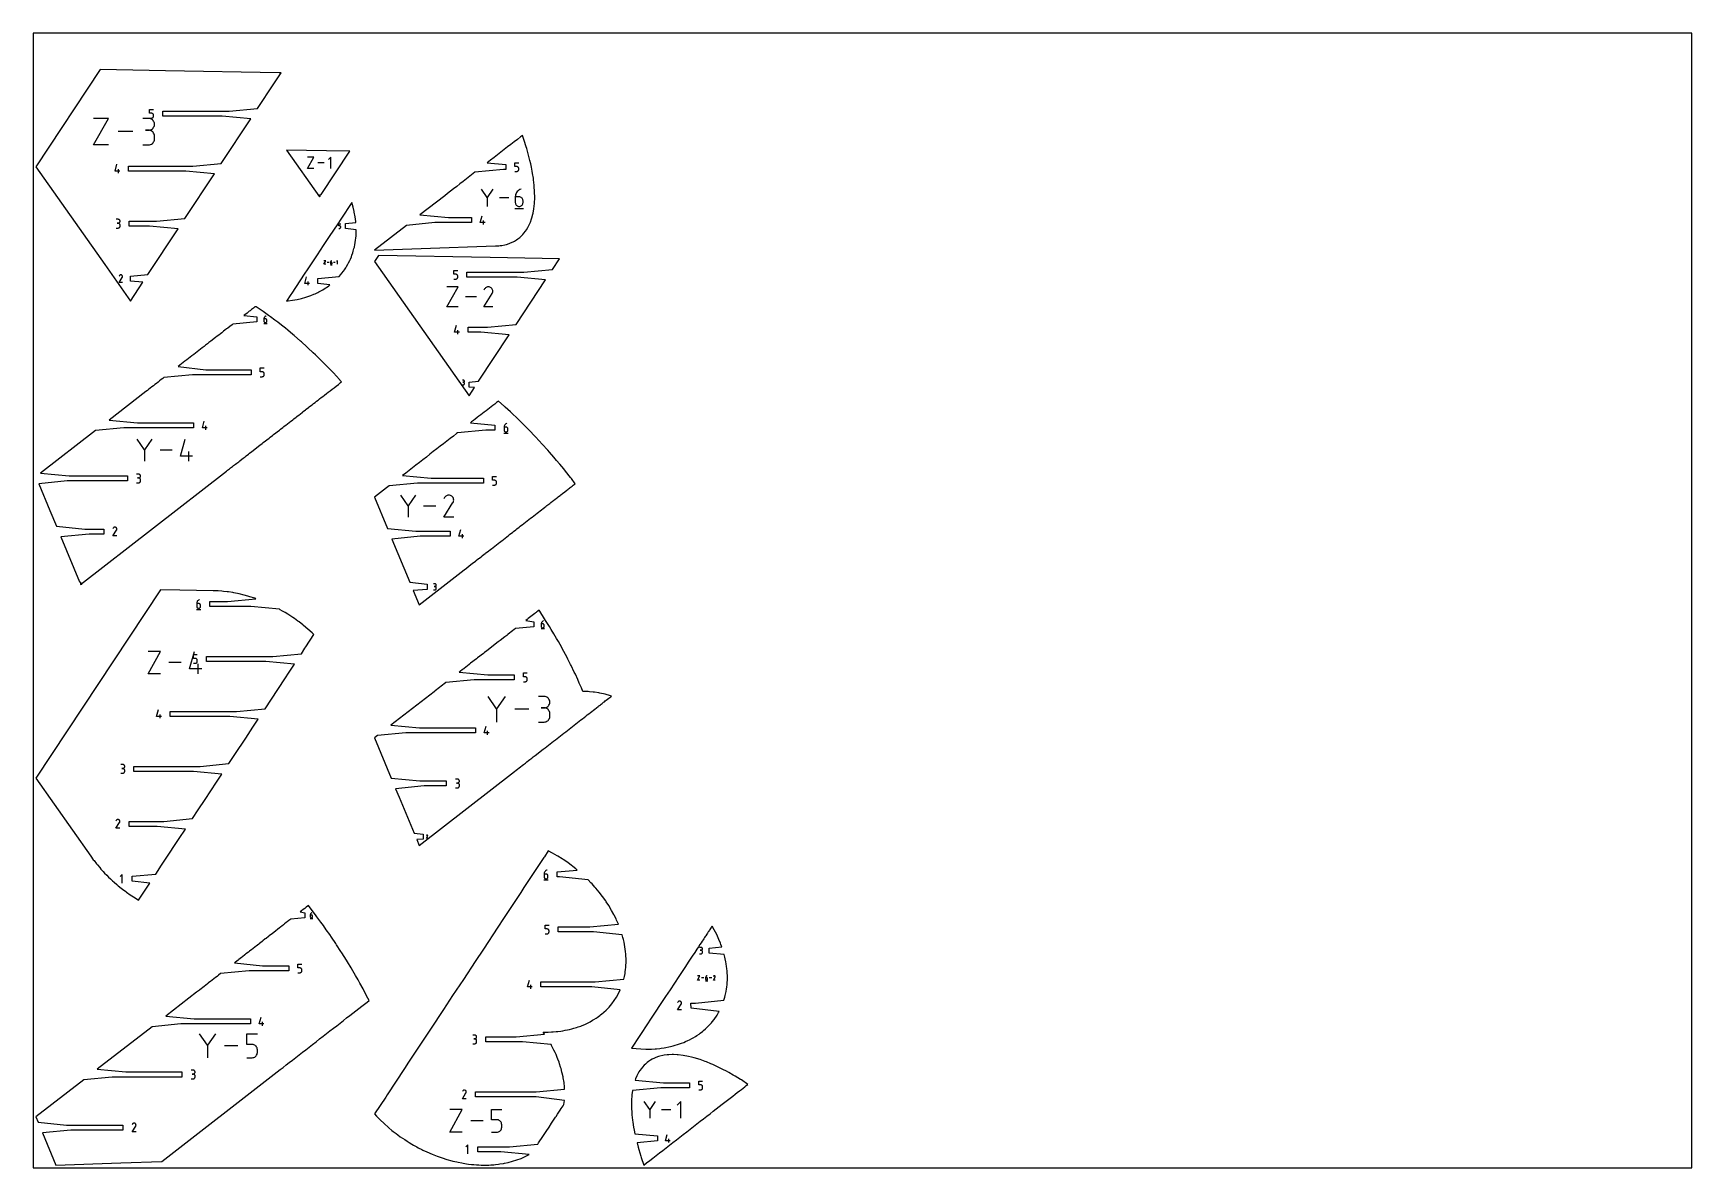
# Model space of a CAD drawing. Extents: x 0 to 38, y 0 to 26.
import ezdxf

# ---------------------------------------------------------------- set-up
doc = ezdxf.new("R2010")
doc.units = 0

msp = doc.modelspace()

# ---------------------------------------------------------------- linework, layer by layer
at = {"layer": 'annotation', "color": 1}
for p, q in [((1.384946, 23.439599), (1.721948, 24.046538)), ((1.721948, 24.046538), (1.384946, 24.046538)), ((2.643794, 24.045833), (2.509016, 24.045833)), ((2.668034, 24.043658), (2.643794, 24.045833)), ((2.690843, 24.037387), (2.668034, 24.043658)), ((2.668751, 24.164919), (2.668751, 24.253982)), ((2.668751, 24.253982), (2.757576, 24.253982)), ((2.713163, 24.164919), (2.668751, 24.164919)), ((2.668751, 24.053982), (2.713163, 24.053982)), ((2.711842, 24.027409), (2.690843, 24.037387)), ((2.730651, 24.014106), (2.711842, 24.027409)), ((2.721138, 24.164206), (2.713163, 24.164919)), ((2.713163, 24.053982), (2.721134, 24.054699)), ((2.713163, 24.053982), (2.713163, 24.053982)), ((2.721134, 24.054699), (2.728642, 24.056765)), ((2.728647, 24.162151), (2.721138, 24.164206)), ((2.728642, 24.056765), (2.735559, 24.060055)), ((2.735564, 24.158876), (2.728647, 24.162151)), ((2.746891, 23.997867), (2.730651, 24.014106)), ((2.735559, 24.060055), (2.741759, 24.064443)), ((2.741764, 24.154506), (2.735564, 24.158876)), ((2.741759, 24.064443), (2.747115, 24.069803)), ((2.74712, 24.149165), (2.741764, 24.154506)), ((2.760182, 23.979075), (2.746891, 23.997867)), ((2.747115, 24.069803), (2.751502, 24.076009)), ((2.751505, 24.142977), (2.74712, 24.149165)), ((2.751502, 24.076009), (2.754792, 24.082935)), ((2.754793, 24.136065), (2.751505, 24.142977)), ((2.754792, 24.082935), (2.756859, 24.090456)), ((2.756859, 24.128555), (2.754793, 24.136065)), ((2.757576, 24.12057), (2.756859, 24.128555)), ((2.756859, 24.090456), (2.757576, 24.098445)), ((2.757576, 24.098445), (2.757576, 24.12057)), ((2.757576, 24.12057), (2.757576, 24.12057)), ((2.770146, 23.958118), (2.760182, 23.979075)), ((2.776402, 23.935379), (2.770146, 23.958118)), ((2.281471, 23.743068), (1.949607, 23.743068)), ((2.643794, 23.776278), (2.57631, 23.776278)), ((2.57631, 23.776278), (2.643794, 23.776278)), ((2.643794, 23.776278), (2.668034, 23.778454)), ((2.668034, 23.774102), (2.643794, 23.776278)), ((2.643794, 23.776278), (2.643794, 23.776278)), ((2.668034, 23.778454), (2.690843, 23.784728)), ((2.690843, 23.767832), (2.668034, 23.774102)), ((2.690843, 23.784728), (2.711842, 23.794716)), ((2.711842, 23.757853), (2.690843, 23.767832)), ((2.711842, 23.794716), (2.730651, 23.808038)), ((2.730651, 23.744551), (2.711842, 23.757853)), ((2.730651, 23.808038), (2.746891, 23.824309)), ((2.746891, 23.728311), (2.730651, 23.744551)), ((2.746891, 23.824309), (2.760182, 23.843148)), ((2.760182, 23.709519), (2.746891, 23.728311)), ((2.760182, 23.843148), (2.770146, 23.864172)), ((2.770146, 23.688562), (2.760182, 23.709519)), ((2.770146, 23.864172), (2.776402, 23.886999)), ((2.776402, 23.665823), (2.770146, 23.688562)), ((2.778572, 23.911246), (2.776402, 23.935379)), ((2.776402, 23.886999), (2.778572, 23.911246)), ((2.778572, 23.64169), (2.776402, 23.665823)), ((2.776402, 23.550062), (2.778572, 23.574206)), ((2.778572, 23.911246), (2.778572, 23.911246)), ((2.778572, 23.574206), (2.778572, 23.64169)), ((2.778572, 23.64169), (2.778572, 23.64169)), ((1.721948, 23.439599), (1.384946, 23.439599)), ((2.509016, 23.439618), (2.643794, 23.439618)), ((2.643794, 23.439618), (2.668034, 23.441793)), ((2.643794, 23.439618), (2.643794, 23.439618)), ((2.668034, 23.441793), (2.690843, 23.44806)), ((2.690843, 23.44806), (2.711842, 23.458035)), ((2.711842, 23.458035), (2.730651, 23.471333)), ((2.730651, 23.471333), (2.746891, 23.487569)), ((2.746891, 23.487569), (2.760182, 23.506359)), ((2.760182, 23.506359), (2.770146, 23.527319)), ((2.770146, 23.527319), (2.776402, 23.550062)), ((1.875809, 22.838959), (1.920158, 22.994497)), ((1.986859, 22.838959), (1.875809, 22.838959)), ((1.953571, 22.794497), (1.953571, 22.883321)), ((6.281853, 22.900636), (6.426246, 23.160687)), ((6.426246, 23.160687), (6.281853, 23.160687)), ((6.426246, 22.900636), (6.281853, 22.900636)), ((6.66598, 23.030661), (6.523789, 23.030661)), ((6.821295, 23.160687), (6.763482, 23.102858)), ((6.821295, 22.900636), (6.821295, 23.160687)), ((11.03668, 22.942987), (11.03668, 23.03205)), ((11.03668, 23.03205), (11.125505, 23.03205)), ((11.081093, 22.942987), (11.03668, 22.942987)), ((11.03668, 22.83205), (11.081093, 22.83205)), ((11.089067, 22.942274), (11.081093, 22.942987)), ((11.081093, 22.83205), (11.089064, 22.832767)), ((11.081093, 22.83205), (11.081093, 22.83205)), ((11.089064, 22.832767), (11.096571, 22.834833)), ((11.096576, 22.940218), (11.089067, 22.942274)), ((11.096571, 22.834833), (11.103488, 22.838123)), ((11.103494, 22.936943), (11.096576, 22.940218)), ((11.103488, 22.838123), (11.109688, 22.842511)), ((11.109693, 22.932574), (11.103494, 22.936943)), ((11.109688, 22.842511), (11.115045, 22.84787)), ((11.115049, 22.927233), (11.109693, 22.932574)), ((11.115045, 22.84787), (11.119431, 22.854076)), ((11.119434, 22.921044), (11.115049, 22.927233)), ((11.119431, 22.854076), (11.122721, 22.861003)), ((11.122723, 22.914133), (11.119434, 22.921044)), ((11.122721, 22.861003), (11.124788, 22.868523)), ((11.124788, 22.906623), (11.122723, 22.914133)), ((11.125505, 22.898637), (11.124788, 22.906623)), ((11.124788, 22.868523), (11.125505, 22.876513)), ((11.125505, 22.876513), (11.125505, 22.898637)), ((11.125505, 22.898637), (11.125505, 22.898637)), ((10.399833, 22.234155), (10.267598, 22.425384)), ((10.532042, 22.425384), (10.399833, 22.234155)), ((11.178373, 22.425372), (11.153154, 22.415916)), ((11.178373, 22.425372), (11.178373, 22.425372)), ((6.540472, 22.285694), (6.544412, 22.299511)), ((6.550337, 22.285694), (6.540472, 22.285694)), ((6.54738, 22.281744), (6.54738, 22.289635)), ((10.399833, 22.249544), (10.399833, 22.028929)), ((10.897515, 22.227156), (10.680753, 22.227156)), ((11.048088, 22.275631), (11.046139, 22.248835)), ((11.046139, 22.248835), (11.046139, 22.117073)), ((11.134171, 22.248835), (11.046139, 22.248835)), ((11.046139, 22.117073), (11.046139, 22.117073)), ((11.046139, 22.117073), (11.04756, 22.101237)), ((11.04756, 22.101237), (11.051657, 22.086329)), ((11.053778, 22.301376), (11.048088, 22.275631)), ((11.051657, 22.086329), (11.058178, 22.072601)), ((11.06297, 22.325752), (11.053778, 22.301376)), ((11.058178, 22.072601), (11.066873, 22.060299)), ((11.075427, 22.348439), (11.06297, 22.325752)), ((11.066873, 22.060299), (11.07749, 22.049676)), ((11.090911, 22.369118), (11.075427, 22.348439)), ((11.07749, 22.049676), (11.08978, 22.040978)), ((11.08978, 22.040978), (11.10349, 22.034457)), ((11.109186, 22.38747), (11.090911, 22.369118)), ((11.130013, 22.403176), (11.109186, 22.38747)), ((11.153154, 22.415916), (11.130013, 22.403176)), ((11.150004, 22.247422), (11.134171, 22.248835)), ((11.164902, 22.243347), (11.150004, 22.247422)), ((11.178617, 22.236856), (11.164902, 22.243347)), ((11.164902, 22.034457), (11.178617, 22.040978)), ((11.190903, 22.228194), (11.178617, 22.236856)), ((11.178617, 22.040978), (11.190903, 22.049676)), ((11.20151, 22.217607), (11.190903, 22.228194)), ((11.190903, 22.049676), (11.20151, 22.060299)), ((11.210192, 22.205342), (11.20151, 22.217607)), ((11.20151, 22.060299), (11.210192, 22.072601)), ((11.216699, 22.191642), (11.210192, 22.205342)), ((11.210192, 22.072601), (11.216699, 22.086329)), ((11.220786, 22.176756), (11.216699, 22.191642)), ((11.216699, 22.086329), (11.220786, 22.101237)), ((11.222203, 22.160927), (11.220786, 22.176756)), ((11.220786, 22.101237), (11.222203, 22.117073)), ((11.222203, 22.117073), (11.222203, 22.160927)), ((11.222203, 22.160927), (11.222203, 22.160927)), ((1.94666, 21.734779), (1.902248, 21.734779)), ((1.954648, 21.734062), (1.94666, 21.734779)), ((1.962164, 21.731996), (1.954648, 21.734062)), ((1.969084, 21.728707), (1.962164, 21.731996)), ((1.975282, 21.724324), (1.969084, 21.728707)), ((1.980633, 21.718973), (1.975282, 21.724324)), ((1.975282, 21.65642), (1.980633, 21.661781)), ((1.985013, 21.71278), (1.980633, 21.718973)), ((1.980633, 21.661781), (1.985013, 21.667989)), ((1.988296, 21.705874), (1.985013, 21.71278)), ((1.985013, 21.667989), (1.988296, 21.674917)), ((1.990358, 21.698381), (1.988296, 21.705874)), ((1.988296, 21.674917), (1.990358, 21.682439)), ((1.991073, 21.690429), (1.990358, 21.698381)), ((1.990358, 21.682439), (1.991073, 21.690429)), ((1.991073, 21.690429), (1.991073, 21.690429)), ((10.242822, 21.660593), (10.287172, 21.81613)), ((10.353872, 21.660593), (10.242822, 21.660593)), ((10.320585, 21.61613), (10.320585, 21.704955)), ((11.035113, 21.979387), (11.233328, 21.979387)), ((11.10349, 22.034457), (11.118371, 22.030362)), ((11.118371, 22.030362), (11.134171, 22.028941)), ((11.134171, 22.028941), (11.150004, 22.030362)), ((11.134171, 22.028941), (11.134171, 22.028941)), ((11.150004, 22.030362), (11.164902, 22.034457)), ((1.902248, 21.535017), (1.94666, 21.535017)), ((1.94666, 21.645954), (1.924423, 21.645954)), ((1.924423, 21.645954), (1.94666, 21.645954)), ((1.94666, 21.645954), (1.954648, 21.646671)), ((1.954648, 21.645237), (1.94666, 21.645954)), ((1.94666, 21.645954), (1.94666, 21.645954)), ((1.94666, 21.535017), (1.954648, 21.535733)), ((1.94666, 21.535017), (1.94666, 21.535017)), ((1.954648, 21.646671), (1.962164, 21.648738)), ((1.962164, 21.643171), (1.954648, 21.645237)), ((1.954648, 21.535733), (1.962164, 21.537799)), ((1.962164, 21.648738), (1.969084, 21.65203)), ((1.969084, 21.639882), (1.962164, 21.643171)), ((1.962164, 21.537799), (1.969084, 21.541086)), ((1.969084, 21.65203), (1.975282, 21.65642)), ((1.975282, 21.635499), (1.969084, 21.639882)), ((1.969084, 21.541086), (1.975282, 21.545468)), ((1.980633, 21.630148), (1.975282, 21.635499)), ((1.975282, 21.545468), (1.980633, 21.550818)), ((1.985013, 21.623956), (1.980633, 21.630148)), ((1.980633, 21.550818), (1.985013, 21.55701)), ((1.988296, 21.617049), (1.985013, 21.623956)), ((1.985013, 21.55701), (1.988296, 21.563916)), ((1.990358, 21.609557), (1.988296, 21.617049)), ((1.988296, 21.563916), (1.990358, 21.571411)), ((1.991073, 21.601604), (1.990358, 21.609557)), ((1.990358, 21.571411), (1.991073, 21.579367)), ((1.991073, 21.579367), (1.991073, 21.601604)), ((1.991073, 21.601604), (1.991073, 21.601604)), ((6.999086, 21.585135), (6.999086, 21.631249)), ((6.999086, 21.631249), (7.045077, 21.631249)), ((7.022082, 21.585135), (6.999086, 21.585135)), ((6.999086, 21.527696), (7.022082, 21.527696)), ((7.026211, 21.584766), (7.022082, 21.585135)), ((7.022082, 21.527696), (7.026209, 21.528067)), ((7.022082, 21.527696), (7.022082, 21.527696)), ((7.026209, 21.528067), (7.030096, 21.529137)), ((7.030098, 21.583701), (7.026211, 21.584766)), ((7.030096, 21.529137), (7.033677, 21.53084)), ((7.03368, 21.582006), (7.030098, 21.583701)), ((7.033677, 21.53084), (7.036887, 21.533112)), ((7.03689, 21.579743), (7.03368, 21.582006)), ((7.036887, 21.533112), (7.039661, 21.535887)), ((7.039663, 21.576978), (7.03689, 21.579743)), ((7.039661, 21.535887), (7.041932, 21.5391)), ((7.041933, 21.573774), (7.039663, 21.576978)), ((7.041932, 21.5391), (7.043635, 21.542686)), ((7.043636, 21.570195), (7.041933, 21.573774)), ((7.043635, 21.542686), (7.044706, 21.54658)), ((7.044706, 21.566307), (7.043636, 21.570195)), ((7.045077, 21.562172), (7.044706, 21.566307)), ((7.044706, 21.54658), (7.045077, 21.550717)), ((7.045077, 21.550717), (7.045077, 21.562172)), ((7.045077, 21.562172), (7.045077, 21.562172)), ((6.66071, 20.704445), (6.705874, 20.785785)), ((6.705874, 20.785785), (6.66071, 20.785785)), ((6.705874, 20.704445), (6.66071, 20.704445)), ((6.780858, 20.745115), (6.736383, 20.745115)), ((6.809091, 20.694278), (6.84976, 20.694278)), ((6.811753, 20.755061), (6.811353, 20.749563)), ((6.811353, 20.749563), (6.811353, 20.722528)), ((6.829415, 20.749563), (6.811353, 20.749563)), ((6.811353, 20.722528), (6.811353, 20.722528)), ((6.811353, 20.722528), (6.811644, 20.719279)), ((6.811644, 20.719279), (6.812485, 20.71622)), ((6.81292, 20.760343), (6.811753, 20.755061)), ((6.812485, 20.71622), (6.813823, 20.713403)), ((6.814806, 20.765345), (6.81292, 20.760343)), ((6.813823, 20.713403), (6.815607, 20.710879)), ((6.817362, 20.769999), (6.814806, 20.765345)), ((6.815607, 20.710879), (6.817785, 20.7087)), ((6.820539, 20.774242), (6.817362, 20.769999)), ((6.817785, 20.7087), (6.820307, 20.706915)), ((6.820307, 20.706915), (6.82312, 20.705577)), ((6.824289, 20.778008), (6.820539, 20.774242)), ((6.82312, 20.705577), (6.826173, 20.704737)), ((6.828562, 20.78123), (6.824289, 20.778008)), ((6.826173, 20.704737), (6.829415, 20.704445)), ((6.83331, 20.783844), (6.828562, 20.78123)), ((6.832664, 20.749273), (6.829415, 20.749563)), ((6.829415, 20.704445), (6.832664, 20.704737)), ((6.829415, 20.704445), (6.829415, 20.704445)), ((6.835721, 20.748437), (6.832664, 20.749273)), ((6.832664, 20.704737), (6.835721, 20.705577)), ((6.838485, 20.785785), (6.83331, 20.783844)), ((6.838535, 20.747105), (6.835721, 20.748437)), ((6.835721, 20.705577), (6.838535, 20.706915)), ((6.838485, 20.785785), (6.838485, 20.785785)), ((6.841055, 20.745328), (6.838535, 20.747105)), ((6.838535, 20.706915), (6.841055, 20.7087)), ((6.843232, 20.743156), (6.841055, 20.745328)), ((6.841055, 20.7087), (6.843232, 20.710879)), ((6.845013, 20.740639), (6.843232, 20.743156)), ((6.843232, 20.710879), (6.845013, 20.713403)), ((6.846348, 20.737828), (6.845013, 20.740639)), ((6.845013, 20.713403), (6.846348, 20.71622)), ((6.847187, 20.734774), (6.846348, 20.737828)), ((6.846348, 20.71622), (6.847187, 20.719279)), ((6.847478, 20.731526), (6.847187, 20.734774)), ((6.847187, 20.719279), (6.847478, 20.722528)), ((6.847478, 20.722528), (6.847478, 20.731526)), ((6.847478, 20.731526), (6.847478, 20.731526)), ((6.922462, 20.745115), (6.877987, 20.745115)), ((6.971042, 20.785785), (6.952959, 20.767697)), ((6.971042, 20.704445), (6.971042, 20.785785)), ((9.638191, 20.475927), (9.638191, 20.56499)), ((9.638191, 20.56499), (9.727016, 20.56499)), ((1.969639, 20.289151), (2.040531, 20.403278)), ((2.046359, 20.289151), (1.969639, 20.289151)), ((1.974785, 20.442689), (1.969748, 20.433026)), ((1.978782, 20.448357), (1.974785, 20.442689)), ((1.983579, 20.453089), (1.978782, 20.448357)), ((1.989028, 20.456847), (1.983579, 20.453089)), ((1.994983, 20.459592), (1.989028, 20.456847)), ((2.0013, 20.461286), (1.994983, 20.459592)), ((2.007832, 20.461893), (2.0013, 20.461286)), ((2.014434, 20.461373), (2.007832, 20.461893)), ((2.020958, 20.45969), (2.014434, 20.461373)), ((2.02726, 20.456804), (2.020958, 20.45969)), ((2.032897, 20.452802), (2.02726, 20.456804)), ((2.02726, 20.456804), (2.02726, 20.456804)), ((2.03761, 20.447999), (2.032897, 20.452802)), ((2.041357, 20.442542), (2.03761, 20.447999)), ((2.040531, 20.403278), (2.040616, 20.403383)), ((2.040531, 20.403278), (2.040531, 20.403278)), ((2.040616, 20.403383), (2.040697, 20.403488)), ((2.040697, 20.403488), (2.040775, 20.403596)), ((2.040775, 20.403596), (2.040851, 20.403706)), ((2.040851, 20.403706), (2.040925, 20.40382)), ((2.040925, 20.40382), (2.040998, 20.403938)), ((2.040998, 20.403938), (2.04107, 20.404062)), ((2.04107, 20.404062), (2.041142, 20.404192)), ((2.041142, 20.404192), (2.041213, 20.404329)), ((2.041213, 20.404329), (2.044141, 20.410613)), ((2.041213, 20.404329), (2.041213, 20.404329)), ((2.044097, 20.43658), (2.041357, 20.442542)), ((2.045787, 20.430258), (2.044097, 20.43658)), ((2.044141, 20.410613), (2.045851, 20.417128)), ((2.046385, 20.423726), (2.045787, 20.430258)), ((2.045851, 20.417128), (2.046385, 20.423726)), ((6.221802, 20.266108), (6.264827, 20.416999)), ((6.329534, 20.266108), (6.221802, 20.266108)), ((6.297242, 20.222974), (6.297242, 20.309145)), ((9.479754, 19.731036), (9.733929, 20.188803)), ((9.733929, 20.188803), (9.479754, 20.188803)), ((9.682603, 20.475927), (9.638191, 20.475927)), ((9.638191, 20.36499), (9.682603, 20.36499)), ((9.690578, 20.475214), (9.682603, 20.475927)), ((9.682603, 20.36499), (9.690574, 20.365707)), ((9.682603, 20.36499), (9.682603, 20.36499)), ((9.690574, 20.365707), (9.698082, 20.367773)), ((9.698087, 20.473158), (9.690578, 20.475214)), ((9.698082, 20.367773), (9.704999, 20.371063)), ((9.705004, 20.469883), (9.698087, 20.473158)), ((9.704999, 20.371063), (9.711199, 20.37545)), ((9.711204, 20.465513), (9.705004, 20.469883)), ((9.711199, 20.37545), (9.716555, 20.38081)), ((9.716559, 20.460172), (9.711204, 20.465513)), ((9.716555, 20.38081), (9.720942, 20.387016)), ((9.720945, 20.453984), (9.716559, 20.460172)), ((9.720942, 20.387016), (9.724232, 20.393942)), ((9.724233, 20.447073), (9.720945, 20.453984)), ((9.724232, 20.393942), (9.726298, 20.401463)), ((9.726299, 20.439563), (9.724233, 20.447073)), ((9.726298, 20.401463), (9.727016, 20.409452)), ((9.727016, 20.431577), (9.726299, 20.439563)), ((9.727016, 20.409452), (9.727016, 20.431577)), ((9.727016, 20.431577), (9.727016, 20.431577)), ((10.351818, 20.152923), (10.341225, 20.137901)), ((10.364528, 20.165463), (10.351818, 20.152923)), ((10.378967, 20.17542), (10.364528, 20.165463)), ((10.39475, 20.182694), (10.378967, 20.17542)), ((10.411489, 20.187185), (10.39475, 20.182694)), ((10.428799, 20.188792), (10.411489, 20.187185)), ((10.446292, 20.187415), (10.428799, 20.188792)), ((10.463582, 20.182954), (10.446292, 20.187415)), ((10.480283, 20.175307), (10.463582, 20.182954)), ((10.49522, 20.1647), (10.480283, 20.175307)), ((10.480283, 20.175307), (10.480283, 20.175307)), ((10.507709, 20.151973), (10.49522, 20.1647)), ((10.517639, 20.137513), (10.507709, 20.151973)), ((10.155934, 19.95992), (9.905635, 19.95992)), ((10.327589, 19.731032), (10.515449, 20.033464)), ((10.341225, 20.137901), (10.327876, 20.112295)), ((10.515449, 20.033464), (10.515674, 20.033742)), ((10.515449, 20.033464), (10.515449, 20.033464)), ((10.515674, 20.033742), (10.515889, 20.034022)), ((10.515889, 20.034022), (10.516097, 20.034307)), ((10.516097, 20.034307), (10.516298, 20.034599)), ((10.516298, 20.034599), (10.516494, 20.034901)), ((10.516494, 20.034901), (10.516687, 20.035214)), ((10.516687, 20.035214), (10.516878, 20.035542)), ((10.516878, 20.035542), (10.517067, 20.035886)), ((10.517067, 20.035886), (10.517258, 20.036249)), ((10.517258, 20.036249), (10.525015, 20.052903)), ((10.517258, 20.036249), (10.517258, 20.036249)), ((10.524898, 20.121713), (10.517639, 20.137513)), ((10.529377, 20.104962), (10.524898, 20.121713)), ((10.525015, 20.052903), (10.529546, 20.070167)), ((10.530963, 20.08765), (10.529377, 20.104962)), ((10.529546, 20.070167), (10.530963, 20.08765)), ((5.286885, 19.463275), (5.286123, 19.452793)), ((5.286123, 19.452793), (5.286123, 19.40125)), ((5.320559, 19.452793), (5.286123, 19.452793)), ((5.286123, 19.40125), (5.286123, 19.40125)), ((5.286123, 19.40125), (5.286679, 19.395056)), ((5.286679, 19.395056), (5.288281, 19.389224)), ((5.289111, 19.473346), (5.286885, 19.463275)), ((5.288281, 19.389224), (5.290832, 19.383854)), ((5.292707, 19.482881), (5.289111, 19.473346)), ((5.290832, 19.383854), (5.294233, 19.379042)), ((5.29758, 19.491756), (5.292707, 19.482881)), ((5.303637, 19.499845), (5.29758, 19.491756)), ((5.310785, 19.507024), (5.303637, 19.499845)), ((5.318933, 19.513168), (5.310785, 19.507024)), ((5.327985, 19.518152), (5.318933, 19.513168)), ((5.326753, 19.45224), (5.320559, 19.452793)), ((5.33258, 19.450646), (5.326753, 19.45224)), ((5.33785, 19.52185), (5.327985, 19.518152)), ((5.337946, 19.448107), (5.33258, 19.450646)), ((5.33785, 19.52185), (5.33785, 19.52185)), ((5.342751, 19.444719), (5.337946, 19.448107)), ((5.346901, 19.440577), (5.342751, 19.444719)), ((5.350297, 19.435779), (5.346901, 19.440577)), ((5.346901, 19.379042), (5.350297, 19.383854)), ((5.352843, 19.43042), (5.350297, 19.435779)), ((5.350297, 19.383854), (5.352843, 19.389224)), ((5.354441, 19.424597), (5.352843, 19.43042)), ((5.352843, 19.389224), (5.354441, 19.395056)), ((5.354995, 19.418405), (5.354441, 19.424597)), ((5.354441, 19.395056), (5.354995, 19.40125)), ((5.354995, 19.40125), (5.354995, 19.418405)), ((5.354995, 19.418405), (5.354995, 19.418405)), ((9.733929, 19.731036), (9.479754, 19.731036)), ((10.530894, 19.731032), (10.327589, 19.731032)), ((5.28181, 19.347391), (5.359347, 19.347391)), ((5.294233, 19.379042), (5.298387, 19.374886)), ((5.298387, 19.374886), (5.303194, 19.371484)), ((5.303194, 19.371484), (5.308557, 19.368933)), ((5.308557, 19.368933), (5.314378, 19.367331)), ((5.314378, 19.367331), (5.320559, 19.366775)), ((5.320559, 19.366775), (5.326753, 19.367331)), ((5.320559, 19.366775), (5.320559, 19.366775)), ((5.326753, 19.367331), (5.33258, 19.368933)), ((5.33258, 19.368933), (5.337946, 19.371484)), ((5.337946, 19.371484), (5.342751, 19.374886)), ((5.342751, 19.374886), (5.346901, 19.379042)), ((9.654344, 19.149967), (9.698694, 19.305504)), ((9.765394, 19.149967), (9.654344, 19.149967)), ((9.732107, 19.105504), (9.732107, 19.194329)), ((5.203858, 18.239329), (5.203858, 18.328393)), ((5.203858, 18.328393), (5.292683, 18.328393)), ((5.248271, 18.239329), (5.203858, 18.239329)), ((5.203858, 18.128393), (5.248271, 18.128393)), ((5.256245, 18.238617), (5.248271, 18.239329)), ((5.248271, 18.128393), (5.256242, 18.129109)), ((5.248271, 18.128393), (5.248271, 18.128393)), ((5.256242, 18.129109), (5.263749, 18.131176)), ((5.263754, 18.236561), (5.256245, 18.238617)), ((5.263749, 18.131176), (5.270666, 18.134465)), ((5.270672, 18.233286), (5.263754, 18.236561)), ((5.270666, 18.134465), (5.276866, 18.138853)), ((5.276871, 18.228916), (5.270672, 18.233286)), ((5.276866, 18.138853), (5.282223, 18.144213)), ((5.282227, 18.223575), (5.276871, 18.228916)), ((5.282223, 18.144213), (5.286609, 18.150419)), ((5.286612, 18.217387), (5.282227, 18.223575)), ((5.286609, 18.150419), (5.289899, 18.157345)), ((5.289901, 18.210476), (5.286612, 18.217387)), ((5.289899, 18.157345), (5.291966, 18.164866)), ((5.291966, 18.202965), (5.289901, 18.210476)), ((5.292683, 18.19498), (5.291966, 18.202965)), ((5.291966, 18.164866), (5.292683, 18.172855)), ((5.292683, 18.172855), (5.292683, 18.19498)), ((5.292683, 18.19498), (5.292683, 18.19498)), ((9.857035, 18.047942), (9.833921, 18.047942)), ((9.833921, 17.943977), (9.857035, 17.943977)), ((9.857035, 18.001714), (9.845461, 18.001714)), ((9.845461, 18.001714), (9.857035, 18.001714)), ((9.861192, 18.047569), (9.857035, 18.047942)), ((9.857035, 18.001714), (9.861192, 18.002087)), ((9.861192, 18.00134), (9.857035, 18.001714)), ((9.857035, 18.001714), (9.857035, 18.001714)), ((9.857035, 17.943977), (9.861192, 17.944349)), ((9.857035, 17.943977), (9.857035, 17.943977)), ((9.865104, 18.046494), (9.861192, 18.047569)), ((9.861192, 18.002087), (9.865104, 18.003163)), ((9.865104, 18.000265), (9.861192, 18.00134)), ((9.861192, 17.944349), (9.865104, 17.945424)), ((9.868705, 18.044783), (9.865104, 18.046494)), ((9.865104, 18.003163), (9.868705, 18.004876)), ((9.868705, 17.998554), (9.865104, 18.000265)), ((9.865104, 17.945424), (9.868705, 17.947135)), ((9.871931, 18.042501), (9.868705, 18.044783)), ((9.868705, 18.004876), (9.871931, 18.00716)), ((9.871931, 17.996272), (9.868705, 17.998554)), ((9.868705, 17.947135), (9.871931, 17.949416)), ((9.874716, 18.039716), (9.871931, 18.042501)), ((9.871931, 18.00716), (9.874716, 18.009951)), ((9.874716, 17.993487), (9.871931, 17.996272)), ((9.871931, 17.949416), (9.874716, 17.9522)), ((9.876996, 18.036493), (9.874716, 18.039716)), ((9.874716, 18.009951), (9.876996, 18.013182)), ((9.876996, 17.990265), (9.874716, 17.993487)), ((9.874716, 17.9522), (9.876996, 17.955423)), ((9.878704, 18.032899), (9.876996, 18.036493)), ((9.876996, 18.013182), (9.878704, 18.016788)), ((9.878704, 17.98667), (9.876996, 17.990265)), ((9.876996, 17.955423), (9.878704, 17.959017)), ((9.879777, 18.028999), (9.878704, 18.032899)), ((9.878704, 18.016788), (9.879777, 18.020702)), ((9.879777, 17.982771), (9.878704, 17.98667)), ((9.878704, 17.959017), (9.879777, 17.962918)), ((9.880149, 18.024861), (9.879777, 18.028999)), ((9.879777, 18.020702), (9.880149, 18.024861)), ((9.880149, 17.978632), (9.879777, 17.982771)), ((9.879777, 17.962918), (9.880149, 17.967058)), ((9.880149, 18.024861), (9.880149, 18.024861)), ((9.880149, 17.967058), (9.880149, 17.978632)), ((9.880149, 17.978632), (9.880149, 17.978632)), ((3.876206, 16.956935), (3.920556, 17.112472)), ((3.987256, 16.956935), (3.876206, 16.956935)), ((3.953968, 16.912472), (3.953968, 17.001297)), ((10.782435, 16.835843), (10.882435, 16.835843)), ((10.788981, 16.985298), (10.787998, 16.97178)), ((10.787998, 16.97178), (10.787998, 16.905305)), ((10.83241, 16.97178), (10.787998, 16.97178)), ((10.787998, 16.905305), (10.787998, 16.905305)), ((10.787998, 16.905305), (10.788715, 16.897316)), ((10.788715, 16.897316), (10.790781, 16.889795)), ((10.791851, 16.998287), (10.788981, 16.985298)), ((10.790781, 16.889795), (10.794071, 16.882869)), ((10.796489, 17.010584), (10.791851, 16.998287)), ((10.794071, 16.882869), (10.798458, 16.876663)), ((10.802773, 17.02203), (10.796489, 17.010584)), ((10.798458, 16.876663), (10.803815, 16.871303)), ((10.810585, 17.032463), (10.802773, 17.02203)), ((10.803815, 16.871303), (10.810015, 16.866916)), ((10.810015, 16.866916), (10.816932, 16.863626)), ((10.819805, 17.041721), (10.810585, 17.032463)), ((10.816932, 16.863626), (10.824439, 16.86156)), ((10.830312, 17.049645), (10.819805, 17.041721)), ((10.824439, 16.86156), (10.83241, 16.860843)), ((10.841987, 17.056073), (10.830312, 17.049645)), ((10.840398, 16.971067), (10.83241, 16.97178)), ((10.83241, 16.860843), (10.840398, 16.86156)), ((10.83241, 16.860843), (10.83241, 16.860843)), ((10.847914, 16.969011), (10.840398, 16.971067)), ((10.840398, 16.86156), (10.847914, 16.863626)), ((10.85471, 17.060843), (10.841987, 17.056073)), ((10.854833, 16.965736), (10.847914, 16.969011)), ((10.847914, 16.863626), (10.854833, 16.866916)), ((10.85471, 17.060843), (10.85471, 17.060843)), ((10.861031, 16.961366), (10.854833, 16.965736)), ((10.854833, 16.866916), (10.861031, 16.871303)), ((10.866383, 16.956025), (10.861031, 16.961366)), ((10.861031, 16.871303), (10.866383, 16.876663)), ((10.870763, 16.949837), (10.866383, 16.956025)), ((10.866383, 16.876663), (10.870763, 16.882869)), ((10.874046, 16.942926), (10.870763, 16.949837)), ((10.870763, 16.882869), (10.874046, 16.889795)), ((10.876107, 16.935416), (10.874046, 16.942926)), ((10.874046, 16.889795), (10.876107, 16.897316)), ((10.876822, 16.92743), (10.876107, 16.935416)), ((10.876107, 16.897316), (10.876822, 16.905305)), ((10.876822, 16.905305), (10.876822, 16.92743)), ((10.876822, 16.92743), (10.876822, 16.92743)), ((2.550549, 16.453101), (2.382295, 16.69642)), ((2.718772, 16.69642), (2.550549, 16.453101)), ((2.550549, 16.472682), (2.550549, 16.191973)), ((3.183797, 16.444197), (2.907991, 16.444197)), ((3.372905, 16.304127), (3.484759, 16.696405)), ((3.569028, 16.191989), (3.569028, 16.416012)), ((3.652982, 16.304127), (3.372905, 16.304127)), ((2.414475, 15.89632), (2.370063, 15.89632)), ((2.370063, 15.696559), (2.414475, 15.696559)), ((2.414475, 15.807496), (2.392238, 15.807496)), ((2.392238, 15.807496), (2.414475, 15.807496)), ((2.422463, 15.895603), (2.414475, 15.89632)), ((2.414475, 15.807496), (2.422463, 15.808213)), ((2.422463, 15.806779), (2.414475, 15.807496)), ((2.414475, 15.807496), (2.414475, 15.807496)), ((2.414475, 15.696559), (2.422463, 15.697275)), ((2.414475, 15.696559), (2.414475, 15.696559)), ((2.429979, 15.893537), (2.422463, 15.895603)), ((2.422463, 15.808213), (2.429979, 15.81028)), ((2.429979, 15.804712), (2.422463, 15.806779)), ((2.422463, 15.697275), (2.429979, 15.69934)), ((2.436899, 15.890249), (2.429979, 15.893537)), ((2.429979, 15.81028), (2.436899, 15.813572)), ((2.436899, 15.801424), (2.429979, 15.804712)), ((2.429979, 15.69934), (2.436899, 15.702627)), ((2.443097, 15.885866), (2.436899, 15.890249)), ((2.436899, 15.813572), (2.443097, 15.817961)), ((2.443097, 15.797041), (2.436899, 15.801424)), ((2.436899, 15.702627), (2.443097, 15.707009)), ((2.448448, 15.880514), (2.443097, 15.885866)), ((2.443097, 15.817961), (2.448448, 15.823323)), ((2.448448, 15.791689), (2.443097, 15.797041)), ((2.443097, 15.707009), (2.448448, 15.71236)), ((2.452828, 15.874322), (2.448448, 15.880514)), ((2.448448, 15.823323), (2.452828, 15.829531)), ((2.452828, 15.785497), (2.448448, 15.791689)), ((2.448448, 15.71236), (2.452828, 15.718551)), ((2.456111, 15.867416), (2.452828, 15.874322)), ((2.452828, 15.829531), (2.456111, 15.836459)), ((2.456111, 15.778591), (2.452828, 15.785497)), ((2.452828, 15.718551), (2.456111, 15.725458)), ((2.458173, 15.859923), (2.456111, 15.867416)), ((2.456111, 15.836459), (2.458173, 15.843981)), ((2.458173, 15.771098), (2.456111, 15.778591)), ((2.456111, 15.725458), (2.458173, 15.732952)), ((2.458888, 15.851971), (2.458173, 15.859923)), ((2.458173, 15.843981), (2.458888, 15.851971)), ((2.458888, 15.763146), (2.458173, 15.771098)), ((2.458173, 15.732952), (2.458888, 15.740908)), ((2.458888, 15.851971), (2.458888, 15.851971)), ((2.458888, 15.740908), (2.458888, 15.763146)), ((2.458888, 15.763146), (2.458888, 15.763146)), ((10.526244, 15.75586), (10.526244, 15.844923)), ((10.526244, 15.844923), (10.615069, 15.844923)), ((10.570657, 15.75586), (10.526244, 15.75586)), ((10.526244, 15.644923), (10.570657, 15.644923)), ((10.578631, 15.755147), (10.570657, 15.75586)), ((10.570657, 15.644923), (10.578628, 15.645639)), ((10.570657, 15.644923), (10.570657, 15.644923)), ((10.578628, 15.645639), (10.586135, 15.647706)), ((10.58614, 15.753091), (10.578631, 15.755147)), ((10.586135, 15.647706), (10.593052, 15.650996)), ((10.593058, 15.749816), (10.58614, 15.753091)), ((10.593052, 15.650996), (10.599252, 15.655383)), ((10.599257, 15.745446), (10.593058, 15.749816)), ((10.599252, 15.655383), (10.604609, 15.660743)), ((10.604613, 15.740105), (10.599257, 15.745446)), ((10.604609, 15.660743), (10.608995, 15.666949)), ((10.608998, 15.733917), (10.604613, 15.740105)), ((10.608995, 15.666949), (10.612285, 15.673875)), ((10.612287, 15.727006), (10.608998, 15.733917)), ((10.612285, 15.673875), (10.614352, 15.681396)), ((10.614352, 15.719496), (10.612287, 15.727006)), ((10.615069, 15.71151), (10.614352, 15.719496)), ((10.614352, 15.681396), (10.615069, 15.689385)), ((10.615069, 15.689385), (10.615069, 15.71151)), ((10.615069, 15.71151), (10.615069, 15.71151)), ((8.588656, 15.171106), (8.420579, 15.41417)), ((8.756702, 15.41417), (8.588656, 15.171106)), ((9.410186, 14.910264), (9.616973, 15.243165)), ((9.425196, 15.358124), (9.410502, 15.329937)), ((9.436857, 15.374659), (9.425196, 15.358124)), ((9.450847, 15.388462), (9.436857, 15.374659)), ((9.466741, 15.399422), (9.450847, 15.388462)), ((9.484114, 15.407429), (9.466741, 15.399422)), ((9.50254, 15.412373), (9.484114, 15.407429)), ((9.521593, 15.414142), (9.50254, 15.412373)), ((9.540849, 15.412626), (9.521593, 15.414142)), ((9.559881, 15.407715), (9.540849, 15.412626)), ((9.578264, 15.399298), (9.559881, 15.407715)), ((9.594706, 15.387623), (9.578264, 15.399298)), ((9.578264, 15.399298), (9.578264, 15.399298)), ((9.608453, 15.373613), (9.594706, 15.387623)), ((9.619383, 15.357697), (9.608453, 15.373613)), ((9.616973, 15.243165), (9.617221, 15.243471)), ((9.616973, 15.243165), (9.616973, 15.243165)), ((9.617221, 15.243471), (9.617458, 15.243779)), ((9.617458, 15.243779), (9.617686, 15.244093)), ((9.617686, 15.244093), (9.617908, 15.244415)), ((9.617908, 15.244415), (9.618124, 15.244746)), ((9.618124, 15.244746), (9.618336, 15.245091)), ((9.618336, 15.245091), (9.618546, 15.245452)), ((9.618546, 15.245452), (9.618755, 15.245831)), ((9.618755, 15.245831), (9.618964, 15.24623)), ((9.618964, 15.24623), (9.627502, 15.264562)), ((9.618964, 15.24623), (9.618964, 15.24623)), ((9.627374, 15.340305), (9.619383, 15.357697)), ((9.632304, 15.321866), (9.627374, 15.340305)), ((9.627502, 15.264562), (9.63249, 15.283565)), ((9.63405, 15.30281), (9.632304, 15.321866)), ((9.63249, 15.283565), (9.63405, 15.30281)), ((8.588656, 15.190666), (8.588656, 14.910253)), ((9.221239, 15.162211), (8.945723, 15.162211)), ((9.633974, 14.910264), (9.410186, 14.910264)), ((1.826992, 14.480631), (1.909069, 14.612764)), ((1.915816, 14.480631), (1.826992, 14.480631)), ((1.832949, 14.658393), (1.827117, 14.647205)), ((1.837577, 14.664956), (1.832949, 14.658393)), ((1.84313, 14.670435), (1.837577, 14.664956)), ((1.849439, 14.674785), (1.84313, 14.670435)), ((1.856335, 14.677963), (1.849439, 14.674785)), ((1.863648, 14.679925), (1.856335, 14.677963)), ((1.871211, 14.680627), (1.863648, 14.679925)), ((1.878853, 14.680026), (1.871211, 14.680627)), ((1.886408, 14.678076), (1.878853, 14.680026)), ((1.893704, 14.674736), (1.886408, 14.678076)), ((1.90023, 14.670102), (1.893704, 14.674736)), ((1.893704, 14.674736), (1.893704, 14.674736)), ((1.905687, 14.664541), (1.90023, 14.670102)), ((1.910025, 14.658223), (1.905687, 14.664541)), ((1.909069, 14.612764), (1.909167, 14.612885)), ((1.909069, 14.612764), (1.909069, 14.612764)), ((1.909167, 14.612885), (1.909261, 14.613008)), ((1.909261, 14.613008), (1.909351, 14.613132)), ((1.909351, 14.613132), (1.909439, 14.61326)), ((1.909439, 14.61326), (1.909525, 14.613392)), ((1.909525, 14.613392), (1.909609, 14.613529)), ((1.909609, 14.613529), (1.909692, 14.613672)), ((1.909692, 14.613672), (1.909775, 14.613822)), ((1.909775, 14.613822), (1.909859, 14.613981)), ((1.909859, 14.613981), (1.913248, 14.621257)), ((1.909859, 14.613981), (1.909859, 14.613981)), ((1.913197, 14.65132), (1.910025, 14.658223)), ((1.915153, 14.644002), (1.913197, 14.65132)), ((1.913248, 14.621257), (1.915227, 14.6288)), ((1.915846, 14.636438), (1.915153, 14.644002)), ((1.915227, 14.6288), (1.915846, 14.636438)), ((9.754971, 14.473465), (9.79932, 14.629003)), ((9.866021, 14.473465), (9.754971, 14.473465)), ((9.832733, 14.429003), (9.832733, 14.517827)), ((1.108453, 13.371382), (1.105487, 13.368415)), ((1.108453, 13.358042), (1.108453, 13.371382)), ((9.204269, 13.382879), (9.173198, 13.382879)), ((9.204269, 13.320738), (9.188712, 13.320738)), ((9.188712, 13.320738), (9.204269, 13.320738)), ((9.209857, 13.382378), (9.204269, 13.382879)), ((9.204269, 13.320738), (9.209857, 13.32124)), ((9.209857, 13.320237), (9.204269, 13.320738)), ((9.204269, 13.320738), (9.204269, 13.320738)), ((9.215115, 13.380932), (9.209857, 13.382378)), ((9.209857, 13.32124), (9.215115, 13.322686)), ((9.215115, 13.318791), (9.209857, 13.320237)), ((9.219956, 13.378632), (9.215115, 13.380932)), ((9.215115, 13.322686), (9.219956, 13.324989)), ((9.219956, 13.316491), (9.215115, 13.318791)), ((9.224292, 13.375565), (9.219956, 13.378632)), ((9.219956, 13.324989), (9.224292, 13.32806)), ((9.224292, 13.313424), (9.219956, 13.316491)), ((9.228036, 13.371822), (9.224292, 13.375565)), ((9.224292, 13.32806), (9.228036, 13.331811)), ((9.228036, 13.30968), (9.224292, 13.313424)), ((9.2311, 13.367489), (9.228036, 13.371822)), ((9.228036, 13.331811), (9.2311, 13.336154)), ((9.2311, 13.305348), (9.228036, 13.30968)), ((9.233397, 13.362658), (9.2311, 13.367489)), ((9.2311, 13.336154), (9.233397, 13.341001)), ((9.233397, 13.300517), (9.2311, 13.305348)), ((9.234839, 13.357416), (9.233397, 13.362658)), ((9.233397, 13.341001), (9.234839, 13.346263)), ((9.234839, 13.295275), (9.233397, 13.300517)), ((9.235339, 13.351853), (9.234839, 13.357416)), ((9.234839, 13.346263), (9.235339, 13.351853)), ((9.235339, 13.351853), (9.235339, 13.351853)), ((3.746653, 12.944534), (3.74567, 12.931015)), ((3.74567, 12.931015), (3.74567, 12.864541)), ((3.790082, 12.931015), (3.74567, 12.931015)), ((3.749523, 12.957522), (3.746653, 12.944534)), ((3.754161, 12.96982), (3.749523, 12.957522)), ((3.760445, 12.981266), (3.754161, 12.96982)), ((3.768257, 12.991698), (3.760445, 12.981266)), ((3.777477, 13.000957), (3.768257, 12.991698)), ((3.787984, 13.008881), (3.777477, 13.000957)), ((3.799659, 13.015308), (3.787984, 13.008881)), ((3.79807, 12.930302), (3.790082, 12.931015)), ((3.805586, 12.928247), (3.79807, 12.930302)), ((3.812382, 13.020078), (3.799659, 13.015308)), ((3.812505, 12.924972), (3.805586, 12.928247)), ((3.812382, 13.020078), (3.812382, 13.020078)), ((3.818703, 12.920602), (3.812505, 12.924972)), ((3.824055, 12.915261), (3.818703, 12.920602)), ((9.173198, 13.243128), (9.204269, 13.243128)), ((9.204269, 13.243128), (9.209857, 13.243629)), ((9.204269, 13.243128), (9.204269, 13.243128)), ((9.209857, 13.243629), (9.215115, 13.245074)), ((9.215115, 13.245074), (9.219956, 13.247373)), ((9.219956, 13.247373), (9.224292, 13.250439)), ((9.224292, 13.250439), (9.228036, 13.254182)), ((9.228036, 13.254182), (9.2311, 13.258514)), ((9.2311, 13.258514), (9.233397, 13.263346)), ((9.233397, 13.263346), (9.234839, 13.268589)), ((9.235339, 13.289712), (9.234839, 13.295275)), ((9.234839, 13.268589), (9.235339, 13.274154)), ((9.235339, 13.274154), (9.235339, 13.289712)), ((9.235339, 13.289712), (9.235339, 13.289712)), ((3.740107, 12.795078), (3.840107, 12.795078)), ((3.74567, 12.864541), (3.74567, 12.864541)), ((3.74567, 12.864541), (3.746387, 12.856552)), ((3.746387, 12.856552), (3.748453, 12.849031)), ((3.748453, 12.849031), (3.751743, 12.842105)), ((3.751743, 12.842105), (3.75613, 12.835899)), ((3.75613, 12.835899), (3.761486, 12.830539)), ((3.761486, 12.830539), (3.767687, 12.826151)), ((3.767687, 12.826151), (3.774604, 12.822861)), ((3.774604, 12.822861), (3.782111, 12.820795)), ((3.782111, 12.820795), (3.790082, 12.820078)), ((3.790082, 12.820078), (3.79807, 12.820795)), ((3.790082, 12.820078), (3.790082, 12.820078)), ((3.79807, 12.820795), (3.805586, 12.822861)), ((3.805586, 12.822861), (3.812505, 12.826151)), ((3.812505, 12.826151), (3.818703, 12.830539)), ((3.818703, 12.830539), (3.824055, 12.835899)), ((3.828435, 12.909073), (3.824055, 12.915261)), ((3.824055, 12.835899), (3.828435, 12.842105)), ((3.831718, 12.902162), (3.828435, 12.909073)), ((3.828435, 12.842105), (3.831718, 12.849031)), ((3.833779, 12.894651), (3.831718, 12.902162)), ((3.831718, 12.849031), (3.833779, 12.856552)), ((3.834494, 12.886666), (3.833779, 12.894651)), ((3.833779, 12.856552), (3.834494, 12.864541)), ((3.834494, 12.864541), (3.834494, 12.886666)), ((3.834494, 12.886666), (3.834494, 12.886666)), ((11.63531, 12.355193), (11.715107, 12.355193)), ((11.640533, 12.474454), (11.639749, 12.463667)), ((11.639749, 12.463667), (11.639749, 12.410622)), ((11.675188, 12.463667), (11.639749, 12.463667)), ((11.639749, 12.410622), (11.639749, 12.410622)), ((11.639749, 12.410622), (11.640321, 12.404247)), ((11.640321, 12.404247), (11.64197, 12.398245)), ((11.642824, 12.484818), (11.640533, 12.474454)), ((11.64197, 12.398245), (11.644595, 12.392718)), ((11.646524, 12.494631), (11.642824, 12.484818)), ((11.644595, 12.392718), (11.648096, 12.387766)), ((11.651539, 12.503765), (11.646524, 12.494631)), ((11.648096, 12.387766), (11.65237, 12.383489)), ((11.657773, 12.51209), (11.651539, 12.503765)), ((11.65237, 12.383489), (11.657317, 12.379988)), ((11.657317, 12.379988), (11.662837, 12.377363)), ((11.66513, 12.519478), (11.657773, 12.51209)), ((11.662837, 12.377363), (11.668828, 12.375714)), ((11.673514, 12.525801), (11.66513, 12.519478)), ((11.668828, 12.375714), (11.675188, 12.375142)), ((11.682831, 12.53093), (11.673514, 12.525801)), ((11.681562, 12.463098), (11.675188, 12.463667)), ((11.675188, 12.375142), (11.681562, 12.375714)), ((11.675188, 12.375142), (11.675188, 12.375142)), ((11.68756, 12.461457), (11.681562, 12.463098)), ((11.681562, 12.375714), (11.68756, 12.377363)), ((11.692983, 12.534736), (11.682831, 12.53093)), ((11.693082, 12.458844), (11.68756, 12.461457)), ((11.68756, 12.377363), (11.693082, 12.379988)), ((11.692983, 12.534736), (11.692983, 12.534736)), ((11.698027, 12.455357), (11.693082, 12.458844)), ((11.693082, 12.379988), (11.698027, 12.383489)), ((11.702298, 12.451095), (11.698027, 12.455357)), ((11.698027, 12.383489), (11.702298, 12.387766)), ((11.705793, 12.446157), (11.702298, 12.451095)), ((11.702298, 12.387766), (11.705793, 12.392718)), ((11.708412, 12.440642), (11.705793, 12.446157)), ((11.705793, 12.392718), (11.708412, 12.398245)), ((11.710058, 12.434649), (11.708412, 12.440642)), ((11.708412, 12.398245), (11.710058, 12.404247)), ((11.710628, 12.428277), (11.710058, 12.434649)), ((11.710058, 12.404247), (11.710628, 12.410622)), ((11.710628, 12.410622), (11.710628, 12.428277)), ((11.710628, 12.428277), (11.710628, 12.428277)), ((2.631665, 11.32237), (2.915953, 11.83437)), ((2.915953, 11.83437), (2.631665, 11.83437)), ((3.579906, 11.436194), (3.693441, 11.83437)), ((3.387954, 11.57837), (3.108001, 11.57837)), ((3.864194, 11.436194), (3.579906, 11.436194)), ((3.671944, 11.671529), (3.671944, 11.760593)), ((3.671944, 11.760593), (3.760769, 11.760593)), ((3.716357, 11.671529), (3.671944, 11.671529)), ((3.671944, 11.560593), (3.716357, 11.560593)), ((3.724331, 11.670817), (3.716357, 11.671529)), ((3.716357, 11.560593), (3.724328, 11.561309)), ((3.716357, 11.560593), (3.716357, 11.560593)), ((3.724328, 11.561309), (3.731835, 11.563375)), ((3.73184, 11.668761), (3.724331, 11.670817)), ((3.731835, 11.563375), (3.738752, 11.566665)), ((3.738758, 11.665486), (3.73184, 11.668761)), ((3.738752, 11.566665), (3.744952, 11.571053)), ((3.744957, 11.661116), (3.738758, 11.665486)), ((3.744952, 11.571053), (3.750309, 11.576413)), ((3.750313, 11.655775), (3.744957, 11.661116)), ((3.750309, 11.576413), (3.754695, 11.582619)), ((3.754698, 11.649587), (3.750313, 11.655775)), ((3.754695, 11.582619), (3.757985, 11.589545)), ((3.757987, 11.642676), (3.754698, 11.649587)), ((3.757985, 11.589545), (3.760052, 11.597066)), ((3.760052, 11.635165), (3.757987, 11.642676)), ((3.760769, 11.62718), (3.760052, 11.635165)), ((3.760052, 11.597066), (3.760769, 11.605055)), ((3.760769, 11.605055), (3.760769, 11.62718)), ((3.760769, 11.62718), (3.760769, 11.62718)), ((3.778978, 11.32237), (3.778978, 11.549762)), ((2.915953, 11.32237), (2.631665, 11.32237)), ((11.23032, 11.249956), (11.23032, 11.339019)), ((11.23032, 11.339019), (11.319145, 11.339019)), ((11.274733, 11.249956), (11.23032, 11.249956)), ((11.23032, 11.139019), (11.274733, 11.139019)), ((11.282707, 11.249243), (11.274733, 11.249956)), ((11.274733, 11.139019), (11.282704, 11.139736)), ((11.274733, 11.139019), (11.274733, 11.139019)), ((11.282704, 11.139736), (11.290211, 11.141802)), ((11.290216, 11.247187), (11.282707, 11.249243)), ((11.290211, 11.141802), (11.297128, 11.145092)), ((11.297134, 11.243912), (11.290216, 11.247187)), ((11.297128, 11.145092), (11.303328, 11.14948)), ((11.303334, 11.239543), (11.297134, 11.243912)), ((11.303328, 11.14948), (11.308685, 11.154839)), ((11.308689, 11.234202), (11.303334, 11.239543)), ((11.308685, 11.154839), (11.313071, 11.161045)), ((11.313074, 11.228013), (11.308689, 11.234202)), ((11.313071, 11.161045), (11.316361, 11.167972)), ((11.316363, 11.221102), (11.313074, 11.228013)), ((11.316361, 11.167972), (11.318428, 11.175492)), ((11.318429, 11.213592), (11.316363, 11.221102)), ((11.318428, 11.175492), (11.319145, 11.183482)), ((11.319145, 11.205606), (11.318429, 11.213592)), ((11.319145, 11.183482), (11.319145, 11.205606)), ((11.319145, 11.205606), (11.319145, 11.205606)), ((10.618615, 10.517646), (10.42297, 10.800575)), ((10.814224, 10.800575), (10.618615, 10.517646)), ((11.705091, 10.799877), (11.574845, 10.799877)), ((11.728516, 10.797774), (11.705091, 10.799877)), ((11.750558, 10.791715), (11.728516, 10.797774)), ((11.770851, 10.782071), (11.750558, 10.791715)), ((11.789028, 10.769216), (11.770851, 10.782071)), ((11.804721, 10.753523), (11.789028, 10.769216)), ((11.817566, 10.735363), (11.804721, 10.753523)), ((11.827195, 10.71511), (11.817566, 10.735363)), ((11.83324, 10.693136), (11.827195, 10.71511)), ((11.827195, 10.624324), (11.83324, 10.646383)), ((11.835337, 10.669814), (11.83324, 10.693136)), ((11.83324, 10.646383), (11.835337, 10.669814)), ((11.835337, 10.669814), (11.835337, 10.669814)), ((2.829047, 10.345569), (2.873397, 10.501107)), ((2.940097, 10.345569), (2.829047, 10.345569)), ((2.90681, 10.301107), (2.90681, 10.389932)), ((10.618615, 10.540414), (10.618615, 10.214008)), ((11.354951, 10.507292), (11.034246, 10.507292)), ((11.705091, 10.539384), (11.639876, 10.539384)), ((11.639876, 10.539384), (11.705091, 10.539384)), ((11.705091, 10.539384), (11.728516, 10.541487)), ((11.728516, 10.537282), (11.705091, 10.539384)), ((11.705091, 10.539384), (11.705091, 10.539384)), ((11.728516, 10.541487), (11.750558, 10.54755)), ((11.750558, 10.531222), (11.728516, 10.537282)), ((11.750558, 10.54755), (11.770851, 10.557203)), ((11.770851, 10.521579), (11.750558, 10.531222)), ((11.770851, 10.557203), (11.789028, 10.570077)), ((11.789028, 10.508724), (11.770851, 10.521579)), ((11.789028, 10.570077), (11.804721, 10.585801)), ((11.804721, 10.49303), (11.789028, 10.508724)), ((11.789028, 10.244693), (11.804721, 10.260383)), ((11.804721, 10.585801), (11.817566, 10.604007)), ((11.817566, 10.474871), (11.804721, 10.49303)), ((11.804721, 10.260383), (11.817566, 10.278542)), ((11.817566, 10.604007), (11.827195, 10.624324)), ((11.827195, 10.454618), (11.817566, 10.474871)), ((11.817566, 10.278542), (11.827195, 10.298796)), ((11.83324, 10.432644), (11.827195, 10.454618)), ((11.827195, 10.298796), (11.83324, 10.320775)), ((11.835337, 10.409322), (11.83324, 10.432644)), ((11.83324, 10.320775), (11.835337, 10.344107)), ((11.835337, 10.344107), (11.835337, 10.409322)), ((11.835337, 10.409322), (11.835337, 10.409322)), ((10.334364, 9.967562), (10.378714, 10.123099)), ((10.445414, 9.967562), (10.334364, 9.967562)), ((10.412126, 9.923099), (10.412126, 10.011924)), ((11.574845, 10.214045), (11.705091, 10.214045)), ((11.705091, 10.214045), (11.728516, 10.216146)), ((11.705091, 10.214045), (11.705091, 10.214045)), ((11.728516, 10.216146), (11.750558, 10.222202)), ((11.750558, 10.222202), (11.770851, 10.231842)), ((11.770851, 10.231842), (11.789028, 10.244693)), ((2.052788, 9.241389), (2.008375, 9.241389)), ((2.052788, 9.152564), (2.03055, 9.152564)), ((2.03055, 9.152564), (2.052788, 9.152564)), ((2.060775, 9.240672), (2.052788, 9.241389)), ((2.052788, 9.152564), (2.060775, 9.153281)), ((2.060775, 9.151847), (2.052788, 9.152564)), ((2.052788, 9.152564), (2.052788, 9.152564)), ((2.068291, 9.238606), (2.060775, 9.240672)), ((2.060775, 9.153281), (2.068291, 9.155349)), ((2.068291, 9.149781), (2.060775, 9.151847)), ((2.075211, 9.235317), (2.068291, 9.238606)), ((2.068291, 9.155349), (2.075211, 9.15864)), ((2.075211, 9.146493), (2.068291, 9.149781)), ((2.081409, 9.230934), (2.075211, 9.235317)), ((2.075211, 9.15864), (2.081409, 9.16303)), ((2.081409, 9.142109), (2.075211, 9.146493)), ((2.08676, 9.225583), (2.081409, 9.230934)), ((2.081409, 9.16303), (2.08676, 9.168392)), ((2.08676, 9.136758), (2.081409, 9.142109)), ((2.09114, 9.219391), (2.08676, 9.225583)), ((2.08676, 9.168392), (2.09114, 9.1746)), ((2.09114, 9.130566), (2.08676, 9.136758)), ((2.094423, 9.212484), (2.09114, 9.219391)), ((2.09114, 9.1746), (2.094423, 9.181527)), ((2.094423, 9.12366), (2.09114, 9.130566)), ((2.096485, 9.204992), (2.094423, 9.212484)), ((2.094423, 9.181527), (2.096485, 9.189049)), ((2.096485, 9.116167), (2.094423, 9.12366)), ((2.0972, 9.197039), (2.096485, 9.204992)), ((2.096485, 9.189049), (2.0972, 9.197039)), ((2.0972, 9.197039), (2.0972, 9.197039)), ((2.008375, 9.041627), (2.052788, 9.041627)), ((2.052788, 9.041627), (2.060775, 9.042344)), ((2.052788, 9.041627), (2.052788, 9.041627)), ((2.060775, 9.042344), (2.068291, 9.044409)), ((2.068291, 9.044409), (2.075211, 9.047696)), ((2.075211, 9.047696), (2.081409, 9.052078)), ((2.081409, 9.052078), (2.08676, 9.057428)), ((2.08676, 9.057428), (2.09114, 9.06362)), ((2.09114, 9.06362), (2.094423, 9.070526)), ((2.094423, 9.070526), (2.096485, 9.078021)), ((2.0972, 9.108214), (2.096485, 9.116167)), ((2.096485, 9.078021), (2.0972, 9.085977)), ((2.0972, 9.085977), (2.0972, 9.108214)), ((2.0972, 9.108214), (2.0972, 9.108214)), ((9.719745, 8.906947), (9.675332, 8.906947)), ((9.719745, 8.818122), (9.697507, 8.818122)), ((9.697507, 8.818122), (9.719745, 8.818122)), ((9.727732, 8.90623), (9.719745, 8.906947)), ((9.719745, 8.818122), (9.727732, 8.818839)), ((9.727732, 8.817405), (9.719745, 8.818122)), ((9.719745, 8.818122), (9.719745, 8.818122)), ((9.735249, 8.904164), (9.727732, 8.90623)), ((9.727732, 8.818839), (9.735249, 8.820907)), ((9.735249, 8.815339), (9.727732, 8.817405)), ((9.742168, 8.900875), (9.735249, 8.904164)), ((9.735249, 8.820907), (9.742168, 8.824198)), ((9.742168, 8.812051), (9.735249, 8.815339)), ((9.748366, 8.896492), (9.742168, 8.900875)), ((9.742168, 8.824198), (9.748366, 8.828588)), ((9.748366, 8.807667), (9.742168, 8.812051)), ((9.753718, 8.891141), (9.748366, 8.896492)), ((9.748366, 8.828588), (9.753718, 8.83395)), ((9.753718, 8.802316), (9.748366, 8.807667)), ((9.758097, 8.884948), (9.753718, 8.891141)), ((9.753718, 8.83395), (9.758097, 8.840157)), ((9.758097, 8.796124), (9.753718, 8.802316)), ((9.761381, 8.878042), (9.758097, 8.884948)), ((9.758097, 8.840157), (9.761381, 8.847085)), ((9.761381, 8.789218), (9.758097, 8.796124)), ((9.763442, 8.87055), (9.761381, 8.878042)), ((9.761381, 8.847085), (9.763442, 8.854607)), ((9.763442, 8.781725), (9.761381, 8.789218)), ((9.761381, 8.736084), (9.763442, 8.743579)), ((9.764157, 8.862597), (9.763442, 8.87055)), ((9.763442, 8.854607), (9.764157, 8.862597)), ((9.764157, 8.773772), (9.763442, 8.781725)), ((9.763442, 8.743579), (9.764157, 8.751535)), ((9.764157, 8.862597), (9.764157, 8.862597)), ((9.764157, 8.751535), (9.764157, 8.773772)), ((9.764157, 8.773772), (9.764157, 8.773772)), ((9.675332, 8.707185), (9.719745, 8.707185)), ((9.719745, 8.707185), (9.727732, 8.707902)), ((9.719745, 8.707185), (9.719745, 8.707185)), ((9.727732, 8.707902), (9.735249, 8.709967)), ((9.735249, 8.709967), (9.742168, 8.713254)), ((9.742168, 8.713254), (9.748366, 8.717636)), ((9.748366, 8.717636), (9.753718, 8.722986)), ((9.753718, 8.722986), (9.758097, 8.729178)), ((9.758097, 8.729178), (9.761381, 8.736084)), ((1.933286, 7.981428), (1.925972, 7.979466)), ((1.940848, 7.98213), (1.933286, 7.981428)), ((1.948491, 7.981529), (1.940848, 7.98213)), ((1.956045, 7.979579), (1.948491, 7.981529)), ((1.896629, 7.782133), (1.978706, 7.914267)), ((1.985454, 7.782133), (1.896629, 7.782133)), ((1.902587, 7.959896), (1.896755, 7.948708)), ((1.907215, 7.966459), (1.902587, 7.959896)), ((1.912768, 7.971937), (1.907215, 7.966459)), ((1.919077, 7.976288), (1.912768, 7.971937)), ((1.925972, 7.979466), (1.919077, 7.976288)), ((1.963342, 7.976239), (1.956045, 7.979579)), ((1.969868, 7.971604), (1.963342, 7.976239)), ((1.963342, 7.976239), (1.963342, 7.976239)), ((1.975324, 7.966044), (1.969868, 7.971604)), ((1.979663, 7.959726), (1.975324, 7.966044)), ((1.978706, 7.914267), (1.978804, 7.914388)), ((1.978706, 7.914267), (1.978706, 7.914267)), ((1.978804, 7.914388), (1.978898, 7.914511)), ((1.978898, 7.914511), (1.978989, 7.914635)), ((1.978989, 7.914635), (1.979077, 7.914763)), ((1.979077, 7.914763), (1.979163, 7.914895)), ((1.979163, 7.914895), (1.979247, 7.915031)), ((1.979247, 7.915031), (1.97933, 7.915175)), ((1.97933, 7.915175), (1.979413, 7.915325)), ((1.979413, 7.915325), (1.979496, 7.915483)), ((1.979496, 7.915483), (1.982885, 7.92276)), ((1.979496, 7.915483), (1.979496, 7.915483)), ((1.982835, 7.952823), (1.979663, 7.959726)), ((1.984791, 7.945504), (1.982835, 7.952823)), ((1.982885, 7.92276), (1.984865, 7.930302)), ((1.985484, 7.937941), (1.984791, 7.945504)), ((1.984865, 7.930302), (1.985484, 7.937941)), ((9.008173, 7.557431), (9.035937, 7.602128)), ((9.010188, 7.617563), (9.008215, 7.613778)), ((9.011754, 7.619783), (9.010188, 7.617563)), ((9.013632, 7.621636), (9.011754, 7.619783)), ((9.015766, 7.623108), (9.013632, 7.621636)), ((9.018099, 7.624183), (9.015766, 7.623108)), ((9.020572, 7.624846), (9.018099, 7.624183)), ((9.023131, 7.625084), (9.020572, 7.624846)), ((9.025716, 7.62488), (9.023131, 7.625084)), ((9.028271, 7.624221), (9.025716, 7.62488)), ((9.030739, 7.623091), (9.028271, 7.624221)), ((9.032947, 7.621523), (9.030739, 7.623091)), ((9.030739, 7.623091), (9.030739, 7.623091)), ((9.034793, 7.619642), (9.032947, 7.621523)), ((9.03626, 7.617505), (9.034793, 7.619642)), ((9.035937, 7.602128), (9.03597, 7.602169)), ((9.035937, 7.602128), (9.035937, 7.602128)), ((9.03597, 7.602169), (9.036002, 7.60221)), ((9.036002, 7.60221), (9.036032, 7.602252)), ((9.036032, 7.602252), (9.036062, 7.602296)), ((9.036062, 7.602296), (9.036091, 7.60234)), ((9.036091, 7.60234), (9.03612, 7.602386)), ((9.03612, 7.602386), (9.036148, 7.602435)), ((9.036148, 7.602435), (9.036176, 7.602486)), ((9.036176, 7.602486), (9.036204, 7.602539)), ((9.036204, 7.602539), (9.03735, 7.605001)), ((9.036204, 7.602539), (9.036204, 7.602539)), ((9.037333, 7.61517), (9.03626, 7.617505)), ((9.037995, 7.612695), (9.037333, 7.61517)), ((9.03735, 7.605001), (9.03802, 7.607552)), ((9.038229, 7.610136), (9.037995, 7.612695)), ((9.03802, 7.607552), (9.038229, 7.610136)), ((9.038219, 7.557431), (9.008173, 7.557431)), ((2.038885, 6.722649), (1.994423, 6.678174)), ((2.038885, 6.522649), (2.038885, 6.722649)), ((11.700064, 6.596771), (11.800064, 6.596771)), ((11.70661, 6.746226), (11.705626, 6.732707)), ((11.705626, 6.732707), (11.705626, 6.666233)), ((11.750039, 6.732707), (11.705626, 6.732707)), ((11.705626, 6.666233), (11.705626, 6.666233)), ((11.705626, 6.666233), (11.706343, 6.658244)), ((11.706343, 6.658244), (11.70841, 6.650723)), ((11.70948, 6.759214), (11.70661, 6.746226)), ((11.70841, 6.650723), (11.7117, 6.643797)), ((11.714117, 6.771512), (11.70948, 6.759214)), ((11.7117, 6.643797), (11.716087, 6.637591)), ((11.720402, 6.782958), (11.714117, 6.771512)), ((11.716087, 6.637591), (11.721443, 6.632231)), ((11.728214, 6.79339), (11.720402, 6.782958)), ((11.721443, 6.632231), (11.727643, 6.627843)), ((11.727643, 6.627843), (11.73456, 6.624553)), ((11.737434, 6.802649), (11.728214, 6.79339)), ((11.73456, 6.624553), (11.742067, 6.622487)), ((11.747941, 6.810573), (11.737434, 6.802649)), ((11.742067, 6.622487), (11.750039, 6.621771)), ((11.759616, 6.817), (11.747941, 6.810573)), ((11.758026, 6.731995), (11.750039, 6.732707)), ((11.750039, 6.621771), (11.758026, 6.622487)), ((11.750039, 6.621771), (11.750039, 6.621771)), ((11.765542, 6.729939), (11.758026, 6.731995)), ((11.758026, 6.622487), (11.765542, 6.624553)), ((11.772339, 6.821771), (11.759616, 6.817)), ((11.772462, 6.726664), (11.765542, 6.729939)), ((11.765542, 6.624553), (11.772462, 6.627843)), ((11.772339, 6.821771), (11.772339, 6.821771)), ((11.77866, 6.722294), (11.772462, 6.726664)), ((11.772462, 6.627843), (11.77866, 6.632231)), ((11.784011, 6.716953), (11.77866, 6.722294)), ((11.77866, 6.632231), (11.784011, 6.637591)), ((11.788391, 6.710765), (11.784011, 6.716953)), ((11.784011, 6.637591), (11.788391, 6.643797)), ((11.791674, 6.703854), (11.788391, 6.710765)), ((11.788391, 6.643797), (11.791674, 6.650723)), ((11.793736, 6.696343), (11.791674, 6.703854)), ((11.791674, 6.650723), (11.793736, 6.658244)), ((11.794451, 6.688358), (11.793736, 6.696343)), ((11.793736, 6.658244), (11.794451, 6.666233)), ((11.794451, 6.666233), (11.794451, 6.688358)), ((11.794451, 6.688358), (11.794451, 6.688358)), ((6.345236, 5.712944), (6.404007, 5.712944)), ((6.349083, 5.80078), (6.348505, 5.792835)), ((6.348505, 5.792835), (6.348505, 5.753768)), ((6.374607, 5.792835), (6.348505, 5.792835)), ((6.348505, 5.753768), (6.348505, 5.753768)), ((6.348505, 5.753768), (6.348927, 5.749072)), ((6.348927, 5.749072), (6.350142, 5.744652)), ((6.35077, 5.808414), (6.349083, 5.80078)), ((6.350142, 5.744652), (6.352075, 5.740582)), ((6.353496, 5.815641), (6.35077, 5.808414)), ((6.352075, 5.740582), (6.354653, 5.736934)), ((6.357189, 5.822368), (6.353496, 5.815641)), ((6.354653, 5.736934), (6.357801, 5.733784)), ((6.361781, 5.828499), (6.357189, 5.822368)), ((6.357801, 5.733784), (6.361445, 5.731206)), ((6.361445, 5.731206), (6.36551, 5.729272)), ((6.367199, 5.833941), (6.361781, 5.828499)), ((6.36551, 5.729272), (6.369922, 5.728058)), ((6.373374, 5.838598), (6.367199, 5.833941)), ((6.369922, 5.728058), (6.374607, 5.727637)), ((6.380236, 5.842375), (6.373374, 5.838598)), ((6.379302, 5.792416), (6.374607, 5.792835)), ((6.374607, 5.727637), (6.379302, 5.728058)), ((6.374607, 5.727637), (6.374607, 5.727637)), ((6.383719, 5.791208), (6.379302, 5.792416)), ((6.379302, 5.728058), (6.383719, 5.729272)), ((6.387713, 5.845179), (6.380236, 5.842375)), ((6.387786, 5.789284), (6.383719, 5.791208)), ((6.383719, 5.729272), (6.387786, 5.731206)), ((6.387713, 5.845179), (6.387713, 5.845179)), ((6.391428, 5.786715), (6.387786, 5.789284)), ((6.387786, 5.731206), (6.391428, 5.733784)), ((6.394573, 5.783576), (6.391428, 5.786715)), ((6.391428, 5.733784), (6.394573, 5.736934)), ((6.397147, 5.779939), (6.394573, 5.783576)), ((6.394573, 5.736934), (6.397147, 5.740582)), ((6.399077, 5.775878), (6.397147, 5.779939)), ((6.397147, 5.740582), (6.399077, 5.744652)), ((6.400288, 5.771464), (6.399077, 5.775878)), ((6.399077, 5.744652), (6.400288, 5.749072)), ((6.400709, 5.766771), (6.400288, 5.771464)), ((6.400288, 5.749072), (6.400709, 5.753768)), ((6.400709, 5.753768), (6.400709, 5.766771)), ((6.400709, 5.766771), (6.400709, 5.766771)), ((11.728979, 5.473222), (11.728979, 5.562285)), ((11.728979, 5.562285), (11.817804, 5.562285)), ((11.773392, 5.473222), (11.728979, 5.473222)), ((11.728979, 5.362285), (11.773392, 5.362285)), ((11.781366, 5.472509), (11.773392, 5.473222)), ((11.773392, 5.362285), (11.781363, 5.363001)), ((11.773392, 5.362285), (11.773392, 5.362285)), ((11.781363, 5.363001), (11.78887, 5.365068)), ((11.788875, 5.470453), (11.781366, 5.472509)), ((11.78887, 5.365068), (11.795787, 5.368358)), ((11.795793, 5.467178), (11.788875, 5.470453)), ((11.795787, 5.368358), (11.801987, 5.372745)), ((11.801992, 5.462808), (11.795793, 5.467178)), ((11.801987, 5.372745), (11.807344, 5.378105)), ((11.807348, 5.457467), (11.801992, 5.462808)), ((11.807344, 5.378105), (11.81173, 5.384311)), ((11.811733, 5.451279), (11.807348, 5.457467)), ((11.81173, 5.384311), (11.81502, 5.391237)), ((11.815022, 5.444368), (11.811733, 5.451279)), ((11.81502, 5.391237), (11.817087, 5.398758)), ((11.817087, 5.436857), (11.815022, 5.444368)), ((11.817804, 5.428872), (11.817087, 5.436857)), ((11.817087, 5.398758), (11.817804, 5.406747)), ((11.817804, 5.406747), (11.817804, 5.428872)), ((11.817804, 5.428872), (11.817804, 5.428872)), ((15.30028, 5.051879), (15.267552, 5.051879)), ((15.30028, 4.986423), (15.283892, 4.986423)), ((15.283892, 4.986423), (15.30028, 4.986423)), ((15.306166, 5.051351), (15.30028, 5.051879)), ((15.30028, 4.986423), (15.306166, 4.986952)), ((15.306166, 4.985895), (15.30028, 4.986423)), ((15.30028, 4.986423), (15.30028, 4.986423)), ((15.311704, 5.049828), (15.306166, 5.051351)), ((15.306166, 4.986952), (15.311704, 4.988475)), ((15.311704, 4.984372), (15.306166, 4.985895)), ((15.316804, 5.047405), (15.311704, 5.049828)), ((15.311704, 4.988475), (15.316804, 4.990901)), ((15.316804, 4.981949), (15.311704, 4.984372)), ((15.321371, 5.044175), (15.316804, 5.047405)), ((15.316804, 4.990901), (15.321371, 4.994135)), ((15.321371, 4.978719), (15.316804, 4.981949)), ((15.325314, 5.040231), (15.321371, 5.044175)), ((15.321371, 4.994135), (15.325314, 4.998087)), ((15.325314, 4.974775), (15.321371, 4.978719)), ((15.328542, 5.035668), (15.325314, 5.040231)), ((15.325314, 4.998087), (15.328542, 5.002661)), ((15.328542, 4.970212), (15.325314, 4.974775)), ((15.330961, 5.030579), (15.328542, 5.035668)), ((15.328542, 5.002661), (15.330961, 5.007767)), ((15.330961, 4.965123), (15.328542, 4.970212)), ((15.332481, 5.025058), (15.330961, 5.030579)), ((15.330961, 5.007767), (15.332481, 5.01331)), ((15.332481, 4.959602), (15.330961, 4.965123)), ((15.333008, 5.019197), (15.332481, 5.025058)), ((15.332481, 5.01331), (15.333008, 5.019197)), ((15.333008, 4.953741), (15.332481, 4.959602)), ((15.333008, 5.019197), (15.333008, 5.019197)), ((15.333008, 4.937354), (15.333008, 4.953741)), ((15.333008, 4.953741), (15.333008, 4.953741)), ((6.066575, 4.581424), (6.066575, 4.670487)), ((6.066575, 4.670487), (6.155399, 4.670487)), ((6.110987, 4.581424), (6.066575, 4.581424)), ((6.118961, 4.580712), (6.110987, 4.581424)), ((6.12647, 4.578656), (6.118961, 4.580712)), ((6.133388, 4.575381), (6.12647, 4.578656)), ((6.139588, 4.571011), (6.133388, 4.575381)), ((6.144943, 4.56567), (6.139588, 4.571011)), ((6.149328, 4.559482), (6.144943, 4.56567)), ((15.267552, 4.904672), (15.30028, 4.904672)), ((15.30028, 4.904672), (15.306166, 4.9052)), ((15.30028, 4.904672), (15.30028, 4.904672)), ((15.306166, 4.9052), (15.311704, 4.906722)), ((15.311704, 4.906722), (15.316804, 4.909144)), ((15.316804, 4.909144), (15.321371, 4.912374)), ((15.321371, 4.912374), (15.325314, 4.916316)), ((15.325314, 4.916316), (15.328542, 4.920879)), ((15.328542, 4.920879), (15.330961, 4.925969)), ((15.330961, 4.925969), (15.332481, 4.931491)), ((15.332481, 4.931491), (15.333008, 4.937354)), ((6.066575, 4.470487), (6.110987, 4.470487)), ((6.110987, 4.470487), (6.118958, 4.471204)), ((6.110987, 4.470487), (6.110987, 4.470487)), ((6.118958, 4.471204), (6.126465, 4.47327)), ((6.126465, 4.47327), (6.133382, 4.47656)), ((6.133382, 4.47656), (6.139582, 4.480948)), ((6.139582, 4.480948), (6.144939, 4.486308)), ((6.144939, 4.486308), (6.149326, 4.492514)), ((6.149326, 4.492514), (6.152616, 4.49944)), ((6.152617, 4.552571), (6.149328, 4.559482)), ((6.152616, 4.49944), (6.154682, 4.506961)), ((6.154683, 4.54506), (6.152617, 4.552571)), ((6.154682, 4.506961), (6.155399, 4.51495)), ((6.155399, 4.537075), (6.154683, 4.54506)), ((6.155399, 4.51495), (6.155399, 4.537075)), ((6.155399, 4.537075), (6.155399, 4.537075)), ((11.322798, 4.147261), (11.367148, 4.302799)), ((11.40056, 4.102799), (11.40056, 4.191624)), ((15.217909, 4.299983), (15.274278, 4.401503)), ((15.274278, 4.401503), (15.217909, 4.401503)), ((15.274278, 4.299983), (15.217909, 4.299983)), ((15.367867, 4.350743), (15.312358, 4.350743)), ((15.403104, 4.287292), (15.453865, 4.287292)), ((15.406427, 4.363156), (15.405928, 4.356294)), ((15.405928, 4.356294), (15.405928, 4.322552)), ((15.428472, 4.356294), (15.405928, 4.356294)), ((15.405928, 4.322552), (15.405928, 4.322552)), ((15.405928, 4.322552), (15.406292, 4.318496)), ((15.406292, 4.318496), (15.407341, 4.314679)), ((15.407884, 4.369749), (15.406427, 4.363156)), ((15.407341, 4.314679), (15.409011, 4.311163)), ((15.410238, 4.375992), (15.407884, 4.369749)), ((15.409011, 4.311163), (15.411238, 4.308013)), ((15.413428, 4.381802), (15.410238, 4.375992)), ((15.411238, 4.308013), (15.413957, 4.305292)), ((15.417394, 4.387097), (15.413428, 4.381802)), ((15.413957, 4.305292), (15.417104, 4.303065)), ((15.417104, 4.303065), (15.420615, 4.301395)), ((15.422073, 4.391797), (15.417394, 4.387097)), ((15.420615, 4.301395), (15.424426, 4.300346)), ((15.427407, 4.395819), (15.422073, 4.391797)), ((15.424426, 4.300346), (15.428472, 4.299983)), ((15.433333, 4.399082), (15.427407, 4.395819)), ((15.432526, 4.355933), (15.428472, 4.356294)), ((15.428472, 4.299983), (15.432526, 4.300346)), ((15.428472, 4.299983), (15.428472, 4.299983)), ((15.436342, 4.354889), (15.432526, 4.355933)), ((15.432526, 4.300346), (15.436342, 4.301395)), ((15.439791, 4.401503), (15.433333, 4.399082)), ((15.439854, 4.353227), (15.436342, 4.354889)), ((15.436342, 4.301395), (15.439854, 4.303065)), ((15.439791, 4.401503), (15.439791, 4.401503)), ((15.443, 4.351008), (15.439854, 4.353227)), ((15.439854, 4.303065), (15.443, 4.305292)), ((15.445716, 4.348297), (15.443, 4.351008)), ((15.443, 4.305292), (15.445716, 4.308013)), ((15.44794, 4.345156), (15.445716, 4.348297)), ((15.445716, 4.308013), (15.44794, 4.311163)), ((15.449606, 4.341648), (15.44794, 4.345156)), ((15.44794, 4.311163), (15.449606, 4.314679)), ((15.450653, 4.337836), (15.449606, 4.341648)), ((15.449606, 4.314679), (15.450653, 4.318496)), ((15.451016, 4.333782), (15.450653, 4.337836)), ((15.450653, 4.318496), (15.451016, 4.322552)), ((15.451016, 4.322552), (15.451016, 4.333782)), ((15.451016, 4.333782), (15.451016, 4.333782)), ((15.544605, 4.350743), (15.489095, 4.350743)), ((15.582673, 4.299982), (15.624336, 4.367053)), ((15.627761, 4.299982), (15.582673, 4.299982)), ((15.585697, 4.390214), (15.582737, 4.384535)), ((15.588047, 4.393546), (15.585697, 4.390214)), ((15.590865, 4.396327), (15.588047, 4.393546)), ((15.594068, 4.398535), (15.590865, 4.396327)), ((15.597568, 4.400148), (15.594068, 4.398535)), ((15.60128, 4.401144), (15.597568, 4.400148)), ((15.605119, 4.401501), (15.60128, 4.401144)), ((15.608999, 4.401195), (15.605119, 4.401501)), ((15.612833, 4.400206), (15.608999, 4.401195)), ((15.616537, 4.39851), (15.612833, 4.400206)), ((15.619849, 4.396158), (15.616537, 4.39851)), ((15.616537, 4.39851), (15.616537, 4.39851)), ((15.622619, 4.393335), (15.619849, 4.396158)), ((15.624821, 4.390128), (15.622619, 4.393335)), ((15.624336, 4.367053), (15.624386, 4.367115)), ((15.624336, 4.367053), (15.624336, 4.367053)), ((15.624386, 4.367115), (15.624433, 4.367177)), ((15.624433, 4.367177), (15.624479, 4.36724)), ((15.624479, 4.36724), (15.624524, 4.367305)), ((15.624524, 4.367305), (15.624568, 4.367372)), ((15.624568, 4.367372), (15.62461, 4.367441)), ((15.62461, 4.367441), (15.624653, 4.367514)), ((15.624653, 4.367514), (15.624695, 4.36759)), ((15.624695, 4.36759), (15.624737, 4.367671)), ((15.624737, 4.367671), (15.626457, 4.371364)), ((15.624737, 4.367671), (15.624737, 4.367671)), ((15.626431, 4.386624), (15.624821, 4.390128)), ((15.627424, 4.382909), (15.626431, 4.386624)), ((15.626457, 4.371364), (15.627462, 4.375193)), ((15.627776, 4.37907), (15.627424, 4.382909)), ((15.627462, 4.375193), (15.627776, 4.37907)), ((11.433848, 4.147261), (11.322798, 4.147261)), ((14.775041, 3.803197), (14.770413, 3.796634)), ((14.780594, 3.808676), (14.775041, 3.803197)), ((14.786903, 3.813026), (14.780594, 3.808676)), ((14.793798, 3.816204), (14.786903, 3.813026)), ((14.801112, 3.818166), (14.793798, 3.816204)), ((14.808674, 3.818868), (14.801112, 3.818166)), ((14.816317, 3.818267), (14.808674, 3.818868)), ((14.823871, 3.816317), (14.816317, 3.818267)), ((14.831168, 3.812977), (14.823871, 3.816317)), ((14.837694, 3.808342), (14.831168, 3.812977)), ((14.831168, 3.812977), (14.831168, 3.812977)), ((14.84315, 3.802782), (14.837694, 3.808342)), ((14.847489, 3.796464), (14.84315, 3.802782)), ((5.175638, 3.29903), (5.219988, 3.454567)), ((14.764455, 3.618871), (14.846532, 3.751005)), ((14.85328, 3.618871), (14.764455, 3.618871)), ((14.770413, 3.796634), (14.76458, 3.785446)), ((14.846532, 3.751005), (14.84663, 3.751126)), ((14.846532, 3.751005), (14.846532, 3.751005)), ((14.84663, 3.751126), (14.846724, 3.751249)), ((14.846724, 3.751249), (14.846815, 3.751373)), ((14.846815, 3.751373), (14.846903, 3.751501)), ((14.846903, 3.751501), (14.846989, 3.751633)), ((14.846989, 3.751633), (14.847073, 3.75177)), ((14.847073, 3.75177), (14.847156, 3.751913)), ((14.847156, 3.751913), (14.847239, 3.752063)), ((14.847239, 3.752063), (14.847322, 3.752222)), ((14.847322, 3.752222), (14.850711, 3.759498)), ((14.847322, 3.752222), (14.847322, 3.752222)), ((14.85066, 3.789561), (14.847489, 3.796464)), ((14.852617, 3.782243), (14.85066, 3.789561)), ((14.850711, 3.759498), (14.852691, 3.76704)), ((14.85331, 3.774679), (14.852617, 3.782243)), ((14.852691, 3.76704), (14.85331, 3.774679)), ((3.996679, 2.807049), (3.813352, 3.072164)), ((4.179972, 3.072164), (3.996679, 2.807049)), ((4.892703, 2.827401), (4.892703, 3.072147)), ((4.892703, 3.072147), (5.136794, 3.072147)), ((5.286688, 3.29903), (5.175638, 3.29903)), ((5.2534, 3.254567), (5.2534, 3.343392)), ((10.114842, 3.043081), (10.07043, 3.043081)), ((10.12283, 3.042364), (10.114842, 3.043081)), ((10.130346, 3.040298), (10.12283, 3.042364)), ((10.137266, 3.03701), (10.130346, 3.040298)), ((3.996679, 2.828383), (3.996679, 2.522528)), ((4.686654, 2.797346), (4.386141, 2.797346)), ((5.014748, 2.827401), (4.892703, 2.827401)), ((5.036662, 2.825442), (5.014748, 2.827401)), ((5.057297, 2.819793), (5.036662, 2.825442)), ((5.076307, 2.810793), (5.057297, 2.819793)), ((5.093343, 2.798785), (5.076307, 2.810793)), ((5.10806, 2.784108), (5.093343, 2.798785)), ((5.120111, 2.767103), (5.10806, 2.784108)), ((5.129148, 2.748111), (5.120111, 2.767103)), ((5.134824, 2.727472), (5.129148, 2.748111)), ((5.136794, 2.705528), (5.134824, 2.727472)), ((5.136794, 2.644729), (5.136794, 2.705528)), ((5.136794, 2.705528), (5.136794, 2.705528)), ((10.07043, 2.843319), (10.114842, 2.843319)), ((10.114842, 2.954256), (10.092605, 2.954256)), ((10.092605, 2.954256), (10.114842, 2.954256)), ((10.114842, 2.954256), (10.12283, 2.954973)), ((10.12283, 2.953539), (10.114842, 2.954256)), ((10.114842, 2.954256), (10.114842, 2.954256)), ((10.114842, 2.843319), (10.12283, 2.844036)), ((10.114842, 2.843319), (10.114842, 2.843319)), ((10.12283, 2.954973), (10.130346, 2.957041)), ((10.130346, 2.951473), (10.12283, 2.953539)), ((10.12283, 2.844036), (10.130346, 2.846101)), ((10.130346, 2.957041), (10.137266, 2.960332)), ((10.137266, 2.948185), (10.130346, 2.951473)), ((10.130346, 2.846101), (10.137266, 2.849388)), ((10.143464, 3.032626), (10.137266, 3.03701)), ((10.137266, 2.960332), (10.143464, 2.964722)), ((10.143464, 2.943801), (10.137266, 2.948185)), ((10.137266, 2.849388), (10.143464, 2.85377)), ((10.148815, 3.027275), (10.143464, 3.032626)), ((10.143464, 2.964722), (10.148815, 2.970084)), ((10.148815, 2.93845), (10.143464, 2.943801)), ((10.143464, 2.85377), (10.148815, 2.85912)), ((10.153195, 3.021083), (10.148815, 3.027275)), ((10.148815, 2.970084), (10.153195, 2.976292)), ((10.153195, 2.932258), (10.148815, 2.93845)), ((10.148815, 2.85912), (10.153195, 2.865312)), ((10.156478, 3.014177), (10.153195, 3.021083)), ((10.153195, 2.976292), (10.156478, 2.98322)), ((10.156478, 2.925352), (10.153195, 2.932258)), ((10.153195, 2.865312), (10.156478, 2.872219)), ((10.15854, 3.006684), (10.156478, 3.014177)), ((10.156478, 2.98322), (10.15854, 2.990741)), ((10.15854, 2.917859), (10.156478, 2.925352)), ((10.156478, 2.872219), (10.15854, 2.879713)), ((10.159255, 2.998731), (10.15854, 3.006684)), ((10.15854, 2.990741), (10.159255, 2.998731)), ((10.159255, 2.909907), (10.15854, 2.917859)), ((10.15854, 2.879713), (10.159255, 2.887669)), ((10.159255, 2.998731), (10.159255, 2.998731)), ((10.159255, 2.887669), (10.159255, 2.909907)), ((10.159255, 2.909907), (10.159255, 2.909907)), ((4.892703, 2.522546), (5.014748, 2.522546)), ((5.014748, 2.522546), (5.036653, 2.524515)), ((5.014748, 2.522546), (5.014748, 2.522546)), ((5.036653, 2.524515), (5.057283, 2.530193)), ((5.057283, 2.530193), (5.076291, 2.539234)), ((5.076291, 2.539234), (5.093329, 2.551291)), ((5.093329, 2.551291), (5.108049, 2.56602)), ((5.108049, 2.56602), (5.120103, 2.583074)), ((5.120103, 2.583074), (5.129144, 2.602107)), ((5.129144, 2.602107), (5.134823, 2.622774)), ((5.134823, 2.622774), (5.136794, 2.644729)), ((3.663952, 2.238415), (3.61954, 2.238415)), ((3.61954, 2.038654), (3.663952, 2.038654)), ((3.663952, 2.14959), (3.641715, 2.14959)), ((3.641715, 2.14959), (3.663952, 2.14959)), ((3.67194, 2.237698), (3.663952, 2.238415)), ((3.663952, 2.14959), (3.67194, 2.150308)), ((3.67194, 2.148873), (3.663952, 2.14959)), ((3.663952, 2.14959), (3.663952, 2.14959)), ((3.663952, 2.038654), (3.67194, 2.03937)), ((3.663952, 2.038654), (3.663952, 2.038654)), ((3.679456, 2.235632), (3.67194, 2.237698)), ((3.67194, 2.150308), (3.679456, 2.152375)), ((3.679456, 2.146807), (3.67194, 2.148873)), ((3.67194, 2.03937), (3.679456, 2.041435)), ((3.686376, 2.232344), (3.679456, 2.235632)), ((3.679456, 2.152375), (3.686376, 2.155666)), ((3.686376, 2.143519), (3.679456, 2.146807)), ((3.679456, 2.041435), (3.686376, 2.044722)), ((3.692574, 2.22796), (3.686376, 2.232344)), ((3.686376, 2.155666), (3.692574, 2.160056)), ((3.692574, 2.139136), (3.686376, 2.143519)), ((3.686376, 2.044722), (3.692574, 2.049104)), ((3.697925, 2.222609), (3.692574, 2.22796)), ((3.692574, 2.160056), (3.697925, 2.165418)), ((3.697925, 2.133784), (3.692574, 2.139136)), ((3.692574, 2.049104), (3.697925, 2.054454)), ((3.702305, 2.216417), (3.697925, 2.222609)), ((3.697925, 2.165418), (3.702305, 2.171626)), ((3.702305, 2.127592), (3.697925, 2.133784)), ((3.697925, 2.054454), (3.702305, 2.060646)), ((3.705588, 2.209511), (3.702305, 2.216417)), ((3.702305, 2.171626), (3.705588, 2.178554)), ((3.705588, 2.120686), (3.702305, 2.127592)), ((3.702305, 2.060646), (3.705588, 2.067553)), ((3.70765, 2.202018), (3.705588, 2.209511)), ((3.705588, 2.178554), (3.70765, 2.186076)), ((3.70765, 2.113193), (3.705588, 2.120686)), ((3.705588, 2.067553), (3.70765, 2.075047)), ((3.708365, 2.194066), (3.70765, 2.202018)), ((3.70765, 2.186076), (3.708365, 2.194066)), ((3.708365, 2.105241), (3.70765, 2.113193)), ((3.70765, 2.075047), (3.708365, 2.083003)), ((3.708365, 2.194066), (3.708365, 2.194066)), ((3.708365, 2.083003), (3.708365, 2.105241)), ((3.708365, 2.105241), (3.708365, 2.105241)), ((15.249209, 1.900308), (15.249209, 1.989371)), ((15.249209, 1.989371), (15.338034, 1.989371)), ((15.293622, 1.900308), (15.249209, 1.900308)), ((15.301596, 1.899595), (15.293622, 1.900308)), ((9.834001, 1.583826), (9.916078, 1.715959)), ((9.922826, 1.583826), (9.834001, 1.583826)), ((9.839959, 1.761588), (9.834127, 1.7504)), ((9.844587, 1.768151), (9.839959, 1.761588)), ((9.85014, 1.77363), (9.844587, 1.768151)), ((9.856449, 1.77798), (9.85014, 1.77363)), ((9.863344, 1.781158), (9.856449, 1.77798)), ((9.870658, 1.78312), (9.863344, 1.781158)), ((9.87822, 1.783822), (9.870658, 1.78312)), ((9.885863, 1.783221), (9.87822, 1.783822)), ((9.893417, 1.781271), (9.885863, 1.783221)), ((9.900714, 1.777931), (9.893417, 1.781271)), ((9.90724, 1.773297), (9.900714, 1.777931)), ((9.900714, 1.777931), (9.900714, 1.777931)), ((9.912696, 1.767736), (9.90724, 1.773297)), ((9.917035, 1.761418), (9.912696, 1.767736)), ((9.916078, 1.715959), (9.916176, 1.71608)), ((9.916078, 1.715959), (9.916078, 1.715959)), ((9.916176, 1.71608), (9.91627, 1.716203)), ((9.91627, 1.716203), (9.916361, 1.716327)), ((9.916361, 1.716327), (9.916449, 1.716455)), ((9.916449, 1.716455), (9.916535, 1.716587)), ((9.916535, 1.716587), (9.916619, 1.716724)), ((9.916619, 1.716724), (9.916702, 1.716867)), ((9.916702, 1.716867), (9.916785, 1.717017)), ((9.916785, 1.717017), (9.916868, 1.717176)), ((9.916868, 1.717176), (9.920257, 1.724452)), ((9.916868, 1.717176), (9.916868, 1.717176)), ((9.920206, 1.754515), (9.917035, 1.761418)), ((9.922163, 1.747197), (9.920206, 1.754515)), ((9.920257, 1.724452), (9.922237, 1.731995)), ((9.922856, 1.739633), (9.922163, 1.747197)), ((9.922237, 1.731995), (9.922856, 1.739633)), ((14.125094, 1.335815), (13.996918, 1.521175)), ((14.253246, 1.521175), (14.125094, 1.335815)), ((14.837001, 1.521163), (14.751575, 1.435712)), ((14.837001, 1.136901), (14.837001, 1.521163)), ((15.249209, 1.789371), (15.293622, 1.789371)), ((15.293622, 1.789371), (15.301593, 1.790088)), ((15.293622, 1.789371), (15.293622, 1.789371)), ((15.301593, 1.790088), (15.3091, 1.792154)), ((15.309105, 1.89754), (15.301596, 1.899595)), ((15.3091, 1.792154), (15.316017, 1.795444)), ((15.316023, 1.894265), (15.309105, 1.89754)), ((15.316017, 1.795444), (15.322217, 1.799832)), ((15.322222, 1.889895), (15.316023, 1.894265)), ((15.322217, 1.799832), (15.327574, 1.805192)), ((15.327578, 1.884554), (15.322222, 1.889895)), ((15.327574, 1.805192), (15.33196, 1.811398)), ((15.331963, 1.878366), (15.327578, 1.884554)), ((15.33196, 1.811398), (15.33525, 1.818324)), ((15.335252, 1.871454), (15.331963, 1.878366)), ((15.33525, 1.818324), (15.337317, 1.825845)), ((15.337317, 1.863944), (15.335252, 1.871454)), ((15.338034, 1.855959), (15.337317, 1.863944)), ((15.337317, 1.825845), (15.338034, 1.833834)), ((15.338034, 1.833834), (15.338034, 1.855959)), ((15.338034, 1.855959), (15.338034, 1.855959)), ((9.543706, 0.815617), (9.831615, 1.334139)), ((9.831615, 1.334139), (9.543706, 1.334139)), ((10.504025, 1.103233), (10.504025, 1.334139)), ((10.504025, 1.334139), (10.734313, 1.334139)), ((14.125094, 1.350732), (14.125094, 1.136889)), ((14.6075, 1.329032), (14.397392, 1.329032)), ((2.267373, 0.822725), (2.34945, 0.954859)), ((2.356198, 0.822725), (2.267373, 0.822725)), ((2.27333, 1.000488), (2.267498, 0.9893)), ((2.277959, 1.007051), (2.27333, 1.000488)), ((2.283512, 1.01253), (2.277959, 1.007051)), ((2.28982, 1.01688), (2.283512, 1.01253)), ((2.296716, 1.020058), (2.28982, 1.01688)), ((2.304029, 1.02202), (2.296716, 1.020058)), ((2.311592, 1.022722), (2.304029, 1.02202)), ((2.319235, 1.022121), (2.311592, 1.022722)), ((2.326789, 1.020171), (2.319235, 1.022121)), ((2.334085, 1.016831), (2.326789, 1.020171)), ((2.340611, 1.012196), (2.334085, 1.016831)), ((2.334085, 1.016831), (2.334085, 1.016831)), ((2.346068, 1.006636), (2.340611, 1.012196)), ((2.350406, 1.000318), (2.346068, 1.006636)), ((2.34945, 0.954859), (2.349548, 0.95498)), ((2.34945, 0.954859), (2.34945, 0.954859)), ((2.349548, 0.95498), (2.349642, 0.955103)), ((2.349642, 0.955103), (2.349733, 0.955227)), ((2.349733, 0.955227), (2.349821, 0.955355)), ((2.349821, 0.955355), (2.349906, 0.955487)), ((2.349906, 0.955487), (2.349991, 0.955624)), ((2.349991, 0.955624), (2.350074, 0.955767)), ((2.350074, 0.955767), (2.350157, 0.955917)), ((2.350157, 0.955917), (2.35024, 0.956076)), ((2.35024, 0.956076), (2.353629, 0.963352)), ((2.35024, 0.956076), (2.35024, 0.956076)), ((2.353578, 0.993415), (2.350406, 1.000318)), ((2.355535, 0.986097), (2.353578, 0.993415)), ((2.353629, 0.963352), (2.355609, 0.970894)), ((2.356228, 0.978533), (2.355535, 0.986097)), ((2.355609, 0.970894), (2.356228, 0.978533)), ((9.831615, 0.815617), (9.543706, 0.815617)), ((10.309628, 1.074878), (10.026109, 1.074878)), ((10.619169, 1.103233), (10.504025, 1.103233)), ((10.504025, 0.815617), (10.619169, 0.815617)), ((10.639844, 1.101385), (10.619169, 1.103233)), ((10.619169, 0.815617), (10.639835, 0.817475)), ((10.619169, 0.815617), (10.619169, 0.815617)), ((10.639835, 0.817475), (10.659299, 0.822832)), ((10.659312, 1.096055), (10.639844, 1.101385)), ((10.659299, 0.822832), (10.677232, 0.831362)), ((10.677246, 1.087565), (10.659312, 1.096055)), ((10.677232, 0.831362), (10.693306, 0.842737)), ((10.69332, 1.076235), (10.677246, 1.087565)), ((10.693306, 0.842737), (10.707194, 0.856633)), ((10.707204, 1.062388), (10.69332, 1.076235)), ((10.707194, 0.856633), (10.718566, 0.872722)), ((10.718574, 1.046345), (10.707204, 1.062388)), ((10.718566, 0.872722), (10.727096, 0.890679)), ((10.7271, 1.028427), (10.718574, 1.046345)), ((10.727096, 0.890679), (10.732454, 0.910178)), ((10.732455, 1.008955), (10.7271, 1.028427)), ((10.732454, 0.910178), (10.734313, 0.930891)), ((10.734313, 0.988252), (10.732455, 1.008955)), ((10.734313, 0.930891), (10.734313, 0.988252)), ((10.734313, 0.988252), (10.734313, 0.988252)), ((14.487009, 0.621556), (14.52845, 0.766894)), ((9.954433, 0.524341), (9.90997, 0.479866)), ((9.954433, 0.324341), (9.954433, 0.524341)), ((14.590777, 0.621556), (14.487009, 0.621556)), ((14.559672, 0.580009), (14.559672, 0.663009))]:
    msp.add_line(p, q, dxfattribs=at)
at = {"layer": 'boundary', "color": 5}
for p, q in [((1.531881, 25.164832), (0.0625, 22.9399)), ((3.034824, 25.138938), (1.531881, 25.164832)), ((5.634712, 25.094087), (3.034824, 25.138938)), ((5.529139, 24.861205), (5.681739, 25.092273)), ((5.681739, 25.092273), (5.634712, 25.094087)), ((5.141327, 24.273982), (5.514347, 24.838808)), ((5.514347, 24.838808), (5.529139, 24.861205)), ((2.968188, 24.096482), (2.968188, 24.211482)), ((2.968188, 24.211482), (4.489099, 24.211482)), ((4.330599, 24.096482), (2.968188, 24.096482)), ((4.309543, 23.014497), (4.982827, 24.033982)), ((4.982827, 24.033982), (4.330599, 24.096482)), ((4.489099, 24.211482), (5.141327, 24.273982)), ((11.092838, 23.566761), (11.019847, 23.510131)), ((11.164274, 23.622185), (11.092838, 23.566761)), ((11.208024, 23.656128), (11.164274, 23.622185)), ((11.248947, 23.538514), (11.208024, 23.656128)), ((5.806739, 23.317862), (6.560433, 22.246837)), ((6.721797, 23.302096), (5.806739, 23.317862)), ((6.595772, 22.300346), (7.251318, 23.292973)), ((7.251318, 23.292973), (6.721797, 23.302096)), ((10.637303, 23.213335), (10.558459, 23.152163)), ((10.715598, 23.27408), (10.637303, 23.213335)), ((10.793169, 23.334264), (10.715598, 23.27408)), ((10.869847, 23.393754), (10.793169, 23.334264)), ((10.945462, 23.45242), (10.869847, 23.393754)), ((11.019847, 23.510131), (10.945462, 23.45242)), ((11.294899, 23.392692), (11.248947, 23.538514)), ((11.306615, 23.355513), (11.294899, 23.392692)), ((11.340513, 23.234707), (11.306615, 23.355513)), ((11.356606, 23.177355), (11.340513, 23.234707)), ((0.0625, 22.9399), (1.638083, 20.700943)), ((2.186359, 22.836997), (2.186359, 22.951997)), ((2.186359, 22.951997), (3.657315, 22.951997)), ((3.498815, 22.836997), (2.186359, 22.836997)), ((4.151043, 22.774497), (3.498815, 22.836997)), ((3.657315, 22.951997), (4.309543, 23.014497)), ((10.120084, 22.81205), (10.08361, 22.783752)), ((10.772312, 22.87455), (10.120084, 22.81205)), ((10.479238, 23.0907), (10.401331, 23.030255)), ((10.401331, 23.030255), (10.826118, 22.98955)), ((10.558459, 23.152163), (10.479238, 23.0907)), ((10.826118, 22.87455), (10.772312, 22.87455)), ((10.826118, 22.98955), (10.826118, 22.87455)), ((11.380408, 23.079832), (11.356606, 23.177355)), ((11.398811, 23.004433), (11.380408, 23.079832)), ((11.414419, 22.928353), (11.398811, 23.004433)), ((11.433133, 22.83713), (11.414419, 22.928353)), ((11.44238, 22.780562), (11.433133, 22.83713)), ((3.477758, 21.755011), (4.151043, 22.774497)), ((9.632758, 22.433959), (9.562501, 22.37945)), ((9.704681, 22.48976), (9.632758, 22.433959)), ((9.77811, 22.54673), (9.704681, 22.48976)), ((9.852883, 22.604743), (9.77811, 22.54673)), ((9.928836, 22.663671), (9.852883, 22.604743)), ((10.005802, 22.723385), (9.928836, 22.663671)), ((10.08361, 22.783752), (10.005802, 22.723385)), ((11.459501, 22.675813), (11.44238, 22.780562)), ((11.464126, 22.63676), (11.459501, 22.675813)), ((11.477854, 22.520839), (11.464126, 22.63676)), ((11.479492, 22.497259), (11.477854, 22.520839)), ((11.488312, 22.36238), (11.479492, 22.497259)), ((6.560433, 22.246837), (6.572615, 22.265283)), ((6.572615, 22.298127), (6.595772, 22.300346)), ((6.572615, 22.265283), (6.572615, 22.298127)), ((7.298748, 22.121837), (7.045113, 21.737784)), ((7.330283, 22.012872), (7.298748, 22.121837)), ((9.427598, 22.274785), (8.862211, 21.83613)), ((9.494064, 22.326353), (9.427598, 22.274785)), ((9.562501, 22.37945), (9.494064, 22.326353)), ((11.470581, 21.970978), (11.484512, 22.097315)), ((11.484512, 22.097315), (11.490374, 22.231271)), ((11.490374, 22.231271), (11.488312, 22.36238)), ((2.201686, 21.577511), (2.201686, 21.692511)), ((2.201686, 21.692511), (2.82553, 21.692511)), ((2.82553, 21.692511), (3.477758, 21.755011)), ((7.045113, 21.737784), (6.977082, 21.634771)), ((7.354639, 21.911786), (7.330283, 22.012872)), ((7.356585, 21.90153), (7.354639, 21.911786)), ((7.376773, 21.791059), (7.356585, 21.90153)), ((7.390852, 21.681726), (7.376773, 21.791059)), ((7.392739, 21.659606), (7.390852, 21.681726)), ((8.862211, 21.83613), (9.514439, 21.77363)), ((9.514439, 21.77363), (10.043372, 21.77363)), ((10.043372, 21.77363), (10.043372, 21.65863)), ((11.380769, 21.640374), (11.392381, 21.671602)), ((11.392381, 21.671602), (11.418653, 21.742255)), ((11.418653, 21.742255), (11.426492, 21.771112)), ((11.426492, 21.771112), (11.448612, 21.852538)), ((11.448612, 21.852538), (11.453207, 21.877312)), ((11.453207, 21.877312), (11.470581, 21.970978)), ((2.66703, 21.577511), (2.201686, 21.577511)), ((2.630083, 20.471463), (3.319258, 21.515011)), ((3.319258, 21.515011), (2.66703, 21.577511)), ((6.782096, 21.339524), (6.6445, 21.131176)), ((6.977082, 21.634771), (6.782096, 21.339524)), ((7.156536, 21.636972), (7.392739, 21.659606)), ((7.156536, 21.521972), (7.156536, 21.636972)), ((7.401389, 21.493383), (7.156536, 21.521972)), ((7.38675, 21.2608), (7.391011, 21.29155)), ((7.391011, 21.29155), (7.396732, 21.363089)), ((7.396732, 21.363089), (7.399017, 21.391664)), ((7.399017, 21.391664), (7.400785, 21.467495)), ((7.400785, 21.467495), (7.401389, 21.493383)), ((8.552873, 21.59613), (7.82009, 21.0276)), ((9.205101, 21.65863), (8.552873, 21.59613)), ((10.043372, 21.65863), (9.205101, 21.65863)), ((11.076012, 21.264179), (11.106867, 21.287303)), ((11.106867, 21.287303), (11.151921, 21.321069)), ((11.151921, 21.321069), (11.179623, 21.347821)), ((11.179623, 21.347821), (11.220495, 21.38729)), ((11.220495, 21.38729), (11.244469, 21.416884)), ((11.244469, 21.416884), (11.28158, 21.462696)), ((11.28158, 21.462696), (11.30148, 21.494118)), ((11.30148, 21.494118), (11.335045, 21.547119)), ((11.335045, 21.547119), (11.350749, 21.579148)), ((11.350749, 21.579148), (11.380769, 21.640374)), ((6.50413, 20.918629), (6.293913, 20.600319)), ((6.6445, 21.131176), (6.50413, 20.918629)), ((7.289398, 20.877094), (7.303204, 20.911502)), ((7.303204, 20.911502), (7.322133, 20.968803)), ((7.322133, 20.968803), (7.333439, 21.003028)), ((7.333439, 21.003028), (7.349349, 21.063451)), ((7.349349, 21.063451), (7.358187, 21.097017)), ((7.358187, 21.097017), (7.370924, 21.160851)), ((7.370924, 21.160851), (7.377391, 21.193262)), ((7.377391, 21.193262), (7.38675, 21.2608)), ((7.82009, 21.0276), (8.890641, 21.064562)), ((7.907701, 20.9026), (7.82009, 20.76994)), ((10.469687, 20.858459), (7.907701, 20.9026)), ((8.890641, 21.064562), (10.592832, 21.123332)), ((10.592832, 21.123332), (10.670183, 21.129518)), ((10.670183, 21.129518), (10.7026, 21.132111)), ((10.7026, 21.132111), (10.735835, 21.138064)), ((10.735835, 21.138064), (10.806022, 21.150636)), ((10.806022, 21.150636), (10.840633, 21.160725)), ((10.840633, 21.160725), (10.902872, 21.178867)), ((10.902872, 21.178867), (10.937403, 21.193389)), ((10.937403, 21.193389), (10.992935, 21.216743)), ((10.992935, 21.216743), (11.026141, 21.235703)), ((11.026141, 21.235703), (11.076012, 21.264179)), ((1.638083, 20.700943), (2.228007, 19.862641)), ((6.293913, 20.600319), (6.211828, 20.476025)), ((7.072459, 20.497657), (7.106043, 20.543066)), ((7.106043, 20.543066), (7.128898, 20.573967)), ((7.128898, 20.573967), (7.159442, 20.621339)), ((7.159442, 20.621339), (7.180298, 20.653686)), ((7.180298, 20.653686), (7.207905, 20.703201)), ((7.207905, 20.703201), (7.226549, 20.736638)), ((7.226549, 20.736638), (7.251275, 20.788504)), ((7.251275, 20.788504), (7.267548, 20.82264)), ((7.267548, 20.82264), (7.289398, 20.877094)), ((7.82009, 20.76994), (7.914033, 20.636443)), ((7.914033, 20.636443), (9.985597, 17.692681)), ((9.937628, 20.40749), (9.937628, 20.52249)), ((9.937628, 20.52249), (11.243496, 20.52249)), ((12.058252, 20.83109), (10.469687, 20.858459)), ((11.243496, 20.52249), (11.895724, 20.58499)), ((11.895724, 20.58499), (12.058252, 20.83109)), ((2.228007, 19.862641), (2.510906, 20.291006)), ((2.228952, 20.433025), (2.630083, 20.471463)), ((2.228952, 20.318025), (2.228952, 20.433025)), ((2.510906, 20.291006), (2.228952, 20.318025)), ((6.211828, 20.476025), (5.926097, 20.043373)), ((6.523224, 20.377486), (7.010385, 20.424169)), ((6.523224, 20.262486), (6.523224, 20.377486)), ((6.798992, 20.229751), (6.523224, 20.262486)), ((6.635774, 20.120235), (6.691873, 20.155507)), ((6.691873, 20.155507), (6.71945, 20.172846)), ((6.71945, 20.172846), (6.771133, 20.209821)), ((6.771133, 20.209821), (6.798992, 20.229751)), ((7.010385, 20.424169), (7.047877, 20.468514)), ((7.047877, 20.468514), (7.072459, 20.497657)), ((11.084996, 20.40749), (9.937628, 20.40749)), ((11.063939, 19.325504), (11.737224, 20.34499)), ((11.737224, 20.34499), (11.084996, 20.40749)), ((5.905836, 20.012693), (5.806739, 19.862641)), ((5.806739, 19.862641), (5.839761, 19.865588)), ((5.839761, 19.865588), (5.94426, 19.879768)), ((5.926097, 20.043373), (5.905836, 20.012693)), ((5.94426, 19.879768), (6.046799, 19.898486)), ((6.046799, 19.898486), (6.147163, 19.92174)), ((6.147163, 19.92174), (6.245142, 19.949524)), ((6.245142, 19.949524), (6.340523, 19.98182)), ((6.340523, 19.98182), (6.361832, 19.989274)), ((6.361832, 19.989274), (6.433095, 20.018604)), ((6.433095, 20.018604), (6.456768, 20.028347)), ((6.456768, 20.028347), (6.52265, 20.059843)), ((6.52265, 20.059843), (6.548149, 20.072033)), ((6.548149, 20.072033), (6.608978, 20.105495)), ((6.608978, 20.105495), (6.635774, 20.120235)), ((5.121734, 19.386813), (4.57574, 19.334493)), ((4.852107, 19.548912), (4.827715, 19.529987)), ((4.827715, 19.529987), (5.121734, 19.501813)), ((4.900837, 19.586719), (4.852107, 19.548912)), ((4.951811, 19.626268), (4.900837, 19.586719)), ((4.968216, 19.638995), (4.951811, 19.626268)), ((4.985756, 19.652604), (4.968216, 19.638995)), ((5.004748, 19.667338), (4.985756, 19.652604)), ((5.044206, 19.697952), (5.004748, 19.667338)), ((5.061345, 19.711249), (5.044206, 19.697952)), ((5.080652, 19.726229), (5.061345, 19.711249)), ((5.105162, 19.731481), (5.080652, 19.726229)), ((5.248392, 19.635486), (5.105162, 19.731481)), ((5.121734, 19.501813), (5.121734, 19.386813)), ((5.270868, 19.620421), (5.248392, 19.635486)), ((5.393679, 19.533138), (5.270868, 19.620421)), ((5.438577, 19.501229), (5.393679, 19.533138)), ((5.539608, 19.425421), (5.438577, 19.501229)), ((5.607918, 19.374165), (5.539608, 19.425421)), ((4.176811, 19.024984), (4.144607, 18.999998)), ((4.218595, 19.057402), (4.176811, 19.024984)), ((4.249802, 19.081614), (4.218595, 19.057402)), ((4.291088, 19.113645), (4.249802, 19.081614)), ((4.321239, 19.137038), (4.291088, 19.113645)), ((4.361925, 19.168604), (4.321239, 19.137038)), ((4.390962, 19.191133), (4.361925, 19.168604)), ((4.430949, 19.222157), (4.390962, 19.191133)), ((4.45882, 19.243781), (4.430949, 19.222157)), ((4.50283, 19.277926), (4.45882, 19.243781)), ((4.55577, 19.318999), (4.50283, 19.277926)), ((4.57574, 19.334493), (4.55577, 19.318999)), ((5.685978, 19.312551), (5.607918, 19.374165)), ((5.778518, 19.239508), (5.685978, 19.312551)), ((5.832596, 19.194743), (5.778518, 19.239508)), ((5.949999, 19.097559), (5.832596, 19.194743)), ((5.979276, 19.072206), (5.949999, 19.097559)), ((6.125836, 18.945147), (5.979276, 19.072206)), ((9.964894, 19.148004), (9.964894, 19.263004)), ((9.964894, 19.263004), (10.411711, 19.263004)), ((10.253211, 19.148004), (9.964894, 19.148004)), ((10.204304, 18.023847), (10.905439, 19.085504)), ((10.905439, 19.085504), (10.253211, 19.148004)), ((10.411711, 19.263004), (11.063939, 19.325504)), ((3.678699, 18.638524), (3.636202, 18.605552)), ((3.715423, 18.667016), (3.678699, 18.638524)), ((3.758108, 18.700133), (3.715423, 18.667016)), ((3.794268, 18.728188), (3.758108, 18.700133)), ((3.837047, 18.761377), (3.794268, 18.728188)), ((3.872562, 18.788932), (3.837047, 18.761377)), ((3.915338, 18.82212), (3.872562, 18.788932)), ((3.950134, 18.849116), (3.915338, 18.82212)), ((3.99281, 18.882227), (3.950134, 18.849116)), ((4.026812, 18.908607), (3.99281, 18.882227)), ((4.06929, 18.941563), (4.026812, 18.908607)), ((4.102426, 18.967272), (4.06929, 18.941563)), ((4.144607, 18.999998), (4.102426, 18.967272)), ((6.147526, 18.92554), (6.125836, 18.945147)), ((6.271997, 18.813021), (6.147526, 18.92554)), ((6.294096, 18.793044), (6.271997, 18.813021)), ((6.417581, 18.676717), (6.294096, 18.793044)), ((6.465952, 18.631149), (6.417581, 18.676717)), ((6.56243, 18.536574), (6.465952, 18.631149)), ((3.359888, 18.391174), (3.319053, 18.359492)), ((3.319053, 18.359492), (3.956975, 18.285893)), ((3.39803, 18.420767), (3.359888, 18.391174)), ((3.439413, 18.452873), (3.39803, 18.420767)), ((3.477331, 18.482292), (3.439413, 18.452873)), ((3.519175, 18.514757), (3.477331, 18.482292)), ((3.55678, 18.543933), (3.519175, 18.514757)), ((3.598996, 18.576686), (3.55678, 18.543933)), ((3.636202, 18.605552), (3.598996, 18.576686)), ((3.956975, 18.285893), (4.993296, 18.285893)), ((4.993296, 18.285893), (4.993296, 18.170893)), ((6.637175, 18.463303), (6.56243, 18.536574)), ((6.70638, 18.39279), (6.637175, 18.463303)), ((6.807386, 18.289874), (6.70638, 18.39279)), ((6.84927, 18.245558), (6.807386, 18.289874)), ((6.976211, 18.111245), (6.84927, 18.245558)), ((2.683458, 17.866365), (2.651028, 17.841205)), ((2.719465, 17.894302), (2.683458, 17.866365)), ((2.753099, 17.920397), (2.719465, 17.894302)), ((2.789723, 17.948811), (2.753099, 17.920397)), ((2.824502, 17.975795), (2.789723, 17.948811)), ((2.861645, 18.004612), (2.824502, 17.975795)), ((2.897506, 18.032435), (2.861645, 18.004612)), ((2.935074, 18.061582), (2.897506, 18.032435)), ((2.97195, 18.090192), (2.935074, 18.061582)), ((2.995409, 18.108393), (2.97195, 18.090192)), ((3.647637, 18.170893), (2.995409, 18.108393)), ((4.993296, 18.170893), (3.647637, 18.170893)), ((6.847644, 17.840304), (6.893839, 17.876144)), ((6.893839, 17.876144), (6.941811, 17.913363)), ((6.941811, 17.913363), (6.991724, 17.952088)), ((6.990942, 18.09507), (6.976211, 18.111245)), ((7.06757, 18.010934), (6.990942, 18.09507)), ((6.991724, 17.952088), (7.043755, 17.992456)), ((7.043755, 17.992456), (7.06757, 18.010934)), ((9.985597, 17.692681), (10.107624, 17.877454)), ((9.99216, 18.003518), (10.204304, 18.023847)), ((9.99216, 17.888518), (9.99216, 18.003518)), ((10.107624, 17.877454), (9.99216, 17.888518)), ((2.584562, 17.789637), (1.737536, 17.132472)), ((2.615731, 17.81382), (2.584562, 17.789637)), ((2.651028, 17.841205), (2.615731, 17.81382)), ((6.357385, 17.459936), (6.39002, 17.485256)), ((6.39002, 17.485256), (6.423258, 17.511044)), ((6.423258, 17.511044), (6.457155, 17.537343)), ((6.457155, 17.537343), (6.491768, 17.564197)), ((6.491768, 17.564197), (6.52716, 17.591656)), ((6.52716, 17.591656), (6.563398, 17.619772)), ((6.563398, 17.619772), (6.600555, 17.648599)), ((6.600555, 17.648599), (6.638707, 17.6782)), ((6.638707, 17.6782), (6.67794, 17.708639)), ((6.67794, 17.708639), (6.718346, 17.739988)), ((6.718346, 17.739988), (6.760024, 17.772324)), ((6.760024, 17.772324), (6.803083, 17.805731)), ((6.803083, 17.805731), (6.847644, 17.840304)), ((10.573973, 17.502355), (10.534209, 17.471503)), ((10.613781, 17.53324), (10.573973, 17.502355)), ((10.658173, 17.567681), (10.613781, 17.53324)), ((10.787561, 17.453617), (10.658173, 17.567681)), ((1.737536, 17.132472), (2.389764, 17.069972)), ((5.873072, 17.084182), (5.895822, 17.101833)), ((5.895822, 17.101833), (5.948687, 17.142848)), ((5.948687, 17.142848), (5.97063, 17.159872)), ((5.97063, 17.159872), (6.023072, 17.200559)), ((6.023072, 17.200559), (6.044154, 17.216916)), ((6.044154, 17.216916), (6.096063, 17.25719)), ((6.096063, 17.25719), (6.116235, 17.27284)), ((6.116235, 17.27284), (6.167499, 17.312613)), ((6.167499, 17.312613), (6.186715, 17.327522)), ((6.186715, 17.327522), (6.237223, 17.366708)), ((6.237223, 17.366708), (6.255442, 17.380844)), ((6.255442, 17.380844), (6.305081, 17.419356)), ((6.305081, 17.419356), (6.325303, 17.435045)), ((6.325303, 17.435045), (6.357385, 17.459936)), ((10.086821, 17.124397), (10.044002, 17.091176)), ((10.12911, 17.157207), (10.086821, 17.124397)), ((10.170925, 17.18965), (10.12911, 17.157207)), ((10.212321, 17.221766), (10.170925, 17.18965)), ((10.253347, 17.253596), (10.212321, 17.221766)), ((10.294054, 17.285179), (10.253347, 17.253596)), ((10.334489, 17.316551), (10.294054, 17.285179)), ((10.374701, 17.347749), (10.334489, 17.316551)), ((10.414733, 17.378808), (10.374701, 17.347749)), ((10.454633, 17.409764), (10.414733, 17.378808)), ((10.494443, 17.440651), (10.454633, 17.409764)), ((10.534209, 17.471503), (10.494443, 17.440651)), ((10.810223, 17.433639), (10.787561, 17.453617)), ((10.933556, 17.320225), (10.810223, 17.433639)), ((10.982276, 17.275424), (10.933556, 17.320225)), ((11.078944, 17.182844), (10.982276, 17.275424)), ((11.153917, 17.111043), (11.078944, 17.182844)), ((11.223559, 17.041674), (11.153917, 17.111043)), ((1.428198, 16.892472), (0.170326, 15.916552)), ((2.080426, 16.954972), (1.428198, 16.892472)), ((3.676756, 16.954972), (2.080426, 16.954972)), ((2.389764, 17.069972), (3.676756, 17.069972)), ((3.676756, 17.069972), (3.676756, 16.954972)), ((5.403041, 16.719508), (5.429324, 16.7399)), ((5.429324, 16.7399), (5.482463, 16.781128)), ((5.482463, 16.781128), (5.508327, 16.801195)), ((5.508327, 16.801195), (5.561684, 16.842592)), ((5.561684, 16.842592), (5.587058, 16.862278)), ((5.587058, 16.862278), (5.640529, 16.903763)), ((5.640529, 16.903763), (5.665343, 16.923016)), ((5.665343, 16.923016), (5.718823, 16.964508)), ((5.718823, 16.964508), (5.743012, 16.983275)), ((5.743012, 16.983275), (5.796395, 17.024692)), ((5.796395, 17.024692), (5.819894, 17.042924)), ((5.819894, 17.042924), (5.873072, 17.084182)), ((9.628986, 16.769186), (9.554729, 16.711574)), ((9.701786, 16.825668), (9.628986, 16.769186)), ((9.721345, 16.840843), (9.701786, 16.825668)), ((10.373573, 16.903343), (9.721345, 16.840843)), ((10.044002, 17.091176), (10.019088, 17.071847)), ((10.019088, 17.071847), (10.577435, 17.018343)), ((10.577435, 16.903343), (10.373573, 16.903343)), ((10.577435, 17.018343), (10.577435, 16.903343)), ((11.32477, 16.940859), (11.223559, 17.041674)), ((11.367236, 16.896911), (11.32477, 16.940859)), ((11.494458, 16.765249), (11.367236, 16.896911)), ((11.509817, 16.748748), (11.494458, 16.765249)), ((11.59021, 16.662379), (11.509817, 16.748748)), ((4.883191, 16.316183), (4.932062, 16.354099)), ((4.932062, 16.354099), (4.959267, 16.375206)), ((4.959267, 16.375206), (5.009027, 16.413813)), ((5.009027, 16.413813), (5.036275, 16.434953)), ((5.036275, 16.434953), (5.086835, 16.47418)), ((5.086835, 16.47418), (5.114045, 16.495291)), ((5.114045, 16.495291), (5.165314, 16.535068)), ((5.165314, 16.535068), (5.192408, 16.556089)), ((5.192408, 16.556089), (5.244291, 16.596342)), ((5.244291, 16.596342), (5.271191, 16.617212)), ((5.271191, 16.617212), (5.323592, 16.657868)), ((5.323592, 16.657868), (5.350221, 16.678528)), ((5.350221, 16.678528), (5.403041, 16.719508)), ((9.087926, 16.349405), (9.008186, 16.287539)), ((9.167402, 16.411067), (9.087926, 16.349405)), ((9.24644, 16.472388), (9.167402, 16.411067)), ((9.324863, 16.533233), (9.24644, 16.472388)), ((9.4025, 16.593467), (9.324863, 16.533233)), ((9.479178, 16.652958), (9.4025, 16.593467)), ((9.554729, 16.711574), (9.479178, 16.652958)), ((11.662605, 16.5846), (11.59021, 16.662379)), ((11.790488, 16.442058), (11.662605, 16.5846)), ((11.828842, 16.399308), (11.790488, 16.442058)), ((11.928323, 16.284316), (11.828842, 16.399308)), ((1.085297, 13.36998), (4.430823, 15.965213)), ((4.430823, 15.965213), (4.4555, 15.984359)), ((4.4555, 15.984359), (4.497289, 16.016781)), ((4.497289, 16.016781), (4.522563, 16.03639)), ((4.522563, 16.03639), (4.565726, 16.069878)), ((4.565726, 16.069878), (4.59152, 16.08989)), ((4.59152, 16.08989), (4.635983, 16.124387)), ((4.635983, 16.124387), (4.662219, 16.144742)), ((4.662219, 16.144742), (4.707906, 16.180188)), ((4.707906, 16.180188), (4.734504, 16.200824)), ((4.734504, 16.200824), (4.781335, 16.237158)), ((4.781335, 16.237158), (4.808216, 16.258013)), ((4.808216, 16.258013), (4.856108, 16.295171)), ((4.856108, 16.295171), (4.883191, 16.316183)), ((8.611735, 15.979952), (8.534129, 15.919741)), ((8.690136, 16.040779), (8.611735, 15.979952)), ((8.769158, 16.102089), (8.690136, 16.040779)), ((8.848625, 16.163743), (8.769158, 16.102089)), ((8.92836, 16.225606), (8.848625, 16.163743)), ((9.008186, 16.287539), (8.92836, 16.225606)), ((11.992801, 16.209784), (11.928323, 16.284316)), ((12.064349, 16.124037), (11.992801, 16.209784)), ((12.154122, 16.016446), (12.064349, 16.124037)), ((12.198416, 15.961409), (12.154122, 16.016446)), ((12.312448, 15.819718), (12.198416, 15.961409)), ((0.779654, 15.739052), (0.127426, 15.676552)), ((0.127426, 15.676552), (0.383187, 15.060674)), ((0.170326, 15.916552), (0.822554, 15.854052)), ((2.159501, 15.739052), (0.779654, 15.739052)), ((0.822554, 15.854052), (2.159501, 15.854052)), ((2.159501, 15.854052), (2.159501, 15.739052)), ((8.154135, 15.624923), (8.094769, 15.578864)), ((8.806363, 15.687423), (8.154135, 15.624923)), ((8.534129, 15.919741), (8.463473, 15.864923)), ((8.463473, 15.864923), (9.115701, 15.802423)), ((10.315682, 15.687423), (8.806363, 15.687423)), ((9.115701, 15.802423), (10.315682, 15.802423)), ((10.315682, 15.802423), (10.315682, 15.687423)), ((12.284959, 15.572977), (12.304058, 15.587795)), ((12.304058, 15.587795), (12.322862, 15.602384)), ((12.330379, 15.796616), (12.312448, 15.819718)), ((12.322862, 15.602384), (12.348897, 15.622583)), ((12.416672, 15.675167), (12.330379, 15.796616)), ((12.348897, 15.622583), (12.371565, 15.64017)), ((12.371565, 15.64017), (12.394082, 15.65764)), ((12.394082, 15.65764), (12.416672, 15.675167)), ((8.027459, 15.526642), (7.82009, 15.365754)), ((7.82009, 15.365754), (8.117742, 14.649003)), ((8.094769, 15.578864), (8.027459, 15.526642)), ((11.794565, 15.192505), (11.835516, 15.224276)), ((11.835516, 15.224276), (11.858486, 15.242098)), ((11.858486, 15.242098), (11.898848, 15.273413)), ((11.898848, 15.273413), (11.920143, 15.289935)), ((11.920143, 15.289935), (11.959826, 15.320723)), ((11.959826, 15.320723), (11.979398, 15.335908)), ((11.979398, 15.335908), (12.018316, 15.366102)), ((12.018316, 15.366102), (12.036121, 15.379916)), ((12.036121, 15.379916), (12.07419, 15.409452)), ((12.07419, 15.409452), (12.090187, 15.421863)), ((12.090187, 15.421863), (12.127323, 15.450675)), ((12.127323, 15.450675), (12.177598, 15.489681)), ((12.177598, 15.489681), (12.224906, 15.526385)), ((12.224906, 15.526385), (12.245488, 15.542354)), ((12.245488, 15.542354), (12.265469, 15.557856)), ((12.265469, 15.557856), (12.284959, 15.572977)), ((0.383187, 15.060674), (0.532705, 14.700632)), ((11.313438, 14.819223), (11.366396, 14.86031)), ((11.366396, 14.86031), (11.389053, 14.877888)), ((11.389053, 14.877888), (11.440975, 14.918172)), ((11.440975, 14.918172), (11.463438, 14.9356)), ((11.463438, 14.9356), (11.514234, 14.97501)), ((11.514234, 14.97501), (11.536429, 14.99223)), ((11.536429, 14.99223), (11.586013, 15.0307)), ((11.586013, 15.0307), (11.607865, 15.047654)), ((11.607865, 15.047654), (11.656153, 15.085118)), ((11.656153, 15.085118), (11.677589, 15.101749)), ((11.677589, 15.101749), (11.724499, 15.138144)), ((11.724499, 15.138144), (11.745447, 15.154396)), ((11.745447, 15.154396), (11.76997, 15.173423)), ((11.76997, 15.173423), (11.794565, 15.192505)), ((0.532705, 14.700632), (1.184933, 14.638132)), ((1.2846, 14.523132), (0.632372, 14.460632)), ((0.632372, 14.460632), (1.062707, 13.424377)), ((1.184933, 14.638132), (1.616429, 14.638132)), ((1.616429, 14.523132), (1.2846, 14.523132)), ((1.616429, 14.638132), (1.616429, 14.523132)), ((8.117742, 14.649003), (8.76997, 14.586503)), ((8.869637, 14.471503), (8.217409, 14.409003)), ((8.76997, 14.586503), (9.555521, 14.586503)), ((9.555521, 14.471503), (8.869637, 14.471503)), ((9.555521, 14.586503), (9.555521, 14.471503)), ((10.821485, 14.437541), (10.843406, 14.454548)), ((10.843406, 14.454548), (10.900583, 14.498909)), ((10.900583, 14.498909), (10.922828, 14.516168)), ((10.922828, 14.516168), (10.979551, 14.560177)), ((10.979551, 14.560177), (11.00205, 14.577632)), ((11.00205, 14.577632), (11.058216, 14.621208)), ((11.058216, 14.621208), (11.080894, 14.638804)), ((11.080894, 14.638804), (11.136404, 14.68187)), ((11.136404, 14.68187), (11.159189, 14.699548)), ((11.159189, 14.699548), (11.213943, 14.742029)), ((11.213943, 14.742029), (11.23676, 14.759732)), ((11.23676, 14.759732), (11.290664, 14.801553)), ((11.290664, 14.801553), (11.313438, 14.819223)), ((8.217409, 14.409003), (8.627185, 13.422252)), ((10.296474, 14.030211), (10.353828, 14.074709)), ((10.353828, 14.074709), (10.372427, 14.089139)), ((10.372427, 14.089139), (10.430089, 14.133876)), ((10.430089, 14.133876), (10.449393, 14.148853)), ((10.449393, 14.148853), (10.507248, 14.19374)), ((10.507248, 14.19374), (10.527201, 14.209221)), ((10.527201, 14.209221), (10.585138, 14.254171)), ((10.585138, 14.254171), (10.60568, 14.270108)), ((10.60568, 14.270108), (10.663589, 14.315037)), ((10.663589, 14.315037), (10.684657, 14.331382)), ((10.684657, 14.331382), (10.742429, 14.376205)), ((10.742429, 14.376205), (10.763957, 14.392908)), ((10.763957, 14.392908), (10.821485, 14.437541)), ((8.84301, 12.902541), (9.871188, 13.700253)), ((9.871188, 13.700253), (9.924266, 13.741433)), ((9.924266, 13.741433), (9.991739, 13.793783)), ((9.991739, 13.793783), (10.061065, 13.847569)), ((10.061065, 13.847569), (10.132092, 13.902676)), ((10.132092, 13.902676), (10.148272, 13.915228)), ((10.148272, 13.915228), (10.204668, 13.958983)), ((10.204668, 13.958983), (10.221701, 13.972198)), ((10.221701, 13.972198), (10.278633, 14.016369)), ((10.278633, 14.016369), (10.296474, 14.030211)), ((1.062707, 13.424377), (1.085297, 13.422212)), ((1.085297, 13.422212), (1.085297, 13.36998)), ((8.627185, 13.422252), (9.024389, 13.370583)), ((9.024389, 13.370583), (9.024389, 13.255583)), ((2.913651, 13.244683), (0.0625, 8.927477)), ((3.35755, 13.237035), (2.913651, 13.244683)), ((4.124645, 13.223818), (3.35755, 13.237035)), ((4.045107, 12.862578), (4.045107, 12.977578)), ((4.045107, 12.977578), (4.451565, 12.977578)), ((4.196781, 13.221035), (4.124645, 13.223818)), ((4.241223, 13.21932), (4.196781, 13.221035)), ((4.32141, 13.212859), (4.241223, 13.21932)), ((4.359019, 13.209828), (4.32141, 13.212859)), ((4.447508, 13.199049), (4.359019, 13.209828)), ((4.477771, 13.195363), (4.447508, 13.199049)), ((4.451565, 12.977578), (5.103793, 13.040078)), ((4.574751, 13.179607), (4.477771, 13.195363)), ((4.59722, 13.175956), (4.574751, 13.179607)), ((4.7171, 13.151651), (4.59722, 13.175956)), ((4.837148, 13.122501), (4.7171, 13.151651)), ((4.916943, 13.09993), (4.837148, 13.122501)), ((4.960016, 13.087628), (4.916943, 13.09993)), ((5.076689, 13.049934), (4.960016, 13.087628)), ((5.103793, 13.040078), (5.076689, 13.049934)), ((9.024389, 13.255583), (8.708952, 13.225356)), ((8.708952, 13.225356), (8.84301, 12.902541)), ((4.987962, 12.862578), (4.045107, 12.862578)), ((5.64019, 12.800078), (4.987962, 12.862578)), ((5.660041, 12.789498), (5.64019, 12.800078)), ((5.714634, 12.75793), (5.660041, 12.789498)), ((5.771989, 12.724766), (5.714634, 12.75793)), ((5.83428, 12.685824), (5.771989, 12.724766)), ((5.881781, 12.656129), (5.83428, 12.685824)), ((5.951282, 12.60928), (5.881781, 12.656129)), ((5.98917, 12.58374), (5.951282, 12.60928)), ((6.065318, 12.528507), (5.98917, 12.58374)), ((11.314936, 12.563162), (11.285818, 12.540571)), ((11.285818, 12.540571), (11.470716, 12.512439)), ((11.344052, 12.585752), (11.314936, 12.563162)), ((11.373296, 12.608441), (11.344052, 12.585752)), ((11.402799, 12.631331), (11.373296, 12.608441)), ((11.432696, 12.654527), (11.402799, 12.631331)), ((11.463131, 12.678139), (11.432696, 12.654527)), ((11.494256, 12.702288), (11.463131, 12.678139)), ((11.510129, 12.714603), (11.494256, 12.702288)), ((11.526239, 12.727102), (11.510129, 12.714603)), ((11.542608, 12.739802), (11.526239, 12.727102)), ((11.559262, 12.752723), (11.542608, 12.739802)), ((11.591251, 12.777541), (11.559262, 12.752723)), ((11.607748, 12.752839), (11.591251, 12.777541)), ((11.717092, 12.582434), (11.607748, 12.752839)), ((11.741057, 12.545087), (11.717092, 12.582434)), ((11.825712, 12.407577), (11.741057, 12.545087)), ((6.093923, 12.507759), (6.065318, 12.528507)), ((6.176079, 12.443727), (6.093923, 12.507759)), ((6.195806, 12.428352), (6.176079, 12.443727)), ((6.294596, 12.345696), (6.195806, 12.428352)), ((6.247716, 11.93685), (6.433487, 12.218145)), ((6.390075, 12.259973), (6.294596, 12.345696)), ((6.433487, 12.218145), (6.390075, 12.259973)), ((10.802585, 12.165655), (10.775789, 12.144865)), ((10.84878, 12.201496), (10.802585, 12.165655)), ((10.875232, 12.222018), (10.84878, 12.201496)), ((10.920216, 12.256919), (10.875232, 12.222018)), ((10.946243, 12.277112), (10.920216, 12.256919)), ((10.98994, 12.311014), (10.946243, 12.277112)), ((11.01546, 12.330814), (10.98994, 12.311014)), ((11.049282, 12.357055), (11.01546, 12.330814)), ((11.470716, 12.397439), (11.049282, 12.357055)), ((11.470716, 12.512439), (11.470716, 12.397439)), ((11.869108, 12.337086), (11.825712, 12.407577)), ((11.930793, 12.232463), (11.869108, 12.337086)), ((11.991619, 12.129294), (11.930793, 12.232463)), ((5.492292, 11.718093), (6.14452, 11.780593)), ((6.14452, 11.780593), (6.226065, 11.904068)), ((6.226065, 11.904068), (6.247716, 11.93685)), ((10.314401, 11.786898), (10.262107, 11.746325)), ((10.34155, 11.807961), (10.314401, 11.786898)), ((10.393246, 11.848069), (10.34155, 11.807961)), ((10.420538, 11.869244), (10.393246, 11.848069)), ((10.47154, 11.908814), (10.420538, 11.869244)), ((10.498896, 11.930038), (10.47154, 11.908814)), ((10.549112, 11.968998), (10.498896, 11.930038)), ((10.57645, 11.990208), (10.549112, 11.968998)), ((10.62579, 12.028488), (10.57645, 11.990208)), ((10.653029, 12.049622), (10.62579, 12.028488)), ((10.701404, 12.087154), (10.653029, 12.049622)), ((10.728463, 12.108147), (10.701404, 12.087154)), ((10.775789, 12.144865), (10.728463, 12.108147)), ((12.032186, 12.057294), (11.991619, 12.129294)), ((12.108319, 11.922171), (12.032186, 12.057294)), ((12.129744, 11.882277), (12.108319, 11.922171)), ((12.223314, 11.707622), (12.129744, 11.882277)), ((3.971382, 11.603093), (3.971382, 11.718093)), ((3.971382, 11.718093), (5.492292, 11.718093)), ((5.333793, 11.603093), (3.971382, 11.603093)), ((5.986021, 11.540593), (5.333793, 11.603093)), ((5.847905, 11.331459), (5.986021, 11.540593)), ((9.839552, 11.418486), (9.785789, 11.376774)), ((9.864251, 11.437648), (9.839552, 11.418486)), ((9.918031, 11.479374), (9.864251, 11.437648)), ((9.943318, 11.498993), (9.918031, 11.479374)), ((9.997008, 11.540648), (9.943318, 11.498993)), ((10.022814, 11.56067), (9.997008, 11.540648)), ((10.076309, 11.602174), (10.022814, 11.56067)), ((10.102563, 11.622543), (10.076309, 11.602174)), ((10.155758, 11.663814), (10.102563, 11.622543)), ((10.182386, 11.684474), (10.155758, 11.663814)), ((10.23518, 11.725434), (10.182386, 11.684474)), ((10.262107, 11.746325), (10.23518, 11.725434)), ((12.248216, 11.658825), (12.223314, 11.707622)), ((12.312079, 11.533683), (12.248216, 11.658825)), ((12.32327, 11.511753), (12.312079, 11.533683)), ((12.39625, 11.360692), (12.32327, 11.511753)), ((5.442733, 10.717948), (5.779431, 11.227775)), ((5.779431, 11.227775), (5.847905, 11.331459)), ((9.337362, 11.028862), (9.318443, 11.014184)), ((9.3887, 11.068693), (9.337362, 11.028862)), ((9.408598, 11.08413), (9.3887, 11.068693)), ((9.453566, 11.119019), (9.408598, 11.08413)), ((10.105794, 11.181519), (9.453566, 11.119019)), ((9.785789, 11.376774), (9.762905, 11.359019)), ((9.762905, 11.359019), (10.415133, 11.296519)), ((11.019758, 11.181519), (10.105794, 11.181519)), ((10.415133, 11.296519), (11.019758, 11.296519)), ((11.019758, 11.296519), (11.019758, 11.181519)), ((12.421047, 11.309363), (12.39625, 11.360692)), ((12.475923, 11.188837), (12.421047, 11.309363)), ((12.512067, 11.10945), (12.475923, 11.188837)), ((12.558465, 11.000717), (12.512067, 11.10945)), ((5.326515, 10.541971), (5.442733, 10.717948)), ((9.18354, 10.909519), (8.195694, 10.143099)), ((9.20039, 10.922592), (9.18354, 10.909519)), ((9.250006, 10.961087), (9.20039, 10.922592)), ((9.267908, 10.974976), (9.250006, 10.961087)), ((9.318443, 11.014184), (9.267908, 10.974976)), ((12.596128, 10.912454), (12.558465, 11.000717)), ((12.637187, 10.912479), (12.596128, 10.912454)), ((12.711349, 10.912525), (12.637187, 10.912479)), ((12.7479, 10.909599), (12.711349, 10.912525)), ((12.832446, 10.902831), (12.7479, 10.909599)), ((12.86286, 10.898165), (12.832446, 10.902831)), ((12.959151, 10.883393), (12.86286, 10.898165)), ((12.981763, 10.878403), (12.959151, 10.883393)), ((13.104312, 10.85054), (12.981763, 10.878403)), ((13.031967, 10.638475), (13.053094, 10.654867)), ((13.053094, 10.654867), (13.069121, 10.667301)), ((13.069121, 10.667301), (13.087115, 10.681262)), ((13.087115, 10.681262), (13.107562, 10.697125)), ((13.23022, 10.814809), (13.104312, 10.85054)), ((13.107562, 10.697125), (13.131108, 10.715394)), ((13.131108, 10.715394), (13.158648, 10.736761)), ((13.158648, 10.736761), (13.19145, 10.76221)), ((13.19145, 10.76221), (13.210375, 10.776893)), ((13.210375, 10.776893), (13.231378, 10.793188)), ((13.250387, 10.807936), (13.23022, 10.814809)), ((13.231378, 10.793188), (13.250387, 10.807936)), ((3.139597, 10.343607), (3.139597, 10.458607)), ((3.139597, 10.458607), (4.660508, 10.458607)), ((4.502008, 10.343607), (3.139597, 10.343607)), ((5.154236, 10.281107), (4.502008, 10.343607)), ((4.660508, 10.458607), (5.312736, 10.521107)), ((5.032961, 10.097472), (5.154236, 10.281107)), ((5.312736, 10.521107), (5.326515, 10.541971)), ((12.509904, 10.233433), (12.547665, 10.262729)), ((12.547665, 10.262729), (12.584597, 10.291383)), ((12.584597, 10.291383), (12.62205, 10.320441)), ((12.62205, 10.320441), (12.657989, 10.348325)), ((12.657989, 10.348325), (12.695041, 10.377071)), ((12.695041, 10.377071), (12.729919, 10.404131)), ((12.729919, 10.404131), (12.766477, 10.432495)), ((12.766477, 10.432495), (12.800229, 10.458681)), ((12.800229, 10.458681), (12.836201, 10.48659)), ((12.836201, 10.48659), (12.868765, 10.511855)), ((12.868765, 10.511855), (12.904059, 10.539238)), ((12.904059, 10.539238), (12.940912, 10.56783)), ((12.940912, 10.56783), (12.960525, 10.583047)), ((12.960525, 10.583047), (12.977838, 10.59648)), ((12.977838, 10.59648), (12.997206, 10.611506)), ((12.997206, 10.611506), (13.013552, 10.624188)), ((13.013552, 10.624188), (13.031967, 10.638475)), ((4.868322, 9.848176), (5.032961, 10.097472)), ((7.886356, 9.903099), (7.82009, 9.851686)), ((8.538584, 9.965599), (7.886356, 9.903099)), ((8.195694, 10.143099), (8.847922, 10.080599)), ((10.134914, 9.965599), (8.538584, 9.965599)), ((8.847922, 10.080599), (10.134914, 10.080599)), ((10.134914, 10.080599), (10.134914, 9.965599)), ((12.043748, 9.871766), (12.081441, 9.901009)), ((12.081441, 9.901009), (12.122734, 9.933047)), ((12.122734, 9.933047), (12.160662, 9.962473)), ((12.160662, 9.962473), (12.201432, 9.994105)), ((12.201432, 9.994105), (12.239506, 10.023645)), ((12.239506, 10.023645), (12.279668, 10.054804)), ((12.279668, 10.054804), (12.317801, 10.08439)), ((12.317801, 10.08439), (12.357272, 10.115014)), ((12.357272, 10.115014), (12.395372, 10.144573)), ((12.395372, 10.144573), (12.434074, 10.1746)), ((12.434074, 10.1746), (12.47205, 10.204064)), ((12.47205, 10.204064), (12.509904, 10.233433)), ((4.619361, 9.4712), (4.868322, 9.848176)), ((7.82009, 9.851686), (8.204018, 8.927179)), ((11.531039, 9.473981), (11.573473, 9.506903)), ((11.573473, 9.506903), (11.608005, 9.533695)), ((11.608005, 9.533695), (11.650556, 9.566708)), ((11.650556, 9.566708), (11.685813, 9.594062)), ((11.685813, 9.594062), (11.728387, 9.627093)), ((11.728387, 9.627093), (11.764292, 9.65495)), ((11.764292, 9.65495), (11.806793, 9.687924)), ((11.806793, 9.687924), (11.843269, 9.716224)), ((11.843269, 9.716224), (11.885605, 9.74907)), ((11.885605, 9.74907), (11.922569, 9.777749)), ((11.922569, 9.777749), (11.964648, 9.810396)), ((11.964648, 9.810396), (12.002018, 9.83939)), ((12.002018, 9.83939), (12.043748, 9.871766)), ((2.307813, 9.084121), (2.307813, 9.199121)), ((2.307813, 9.199121), (3.828723, 9.199121)), ((3.828723, 9.199121), (4.480951, 9.261621)), ((4.480951, 9.261621), (4.619361, 9.4712)), ((11.068678, 9.115258), (11.096267, 9.136663)), ((11.096267, 9.136663), (11.135946, 9.167448)), ((11.135946, 9.167448), (11.164704, 9.189759)), ((11.164704, 9.189759), (11.205088, 9.221091)), ((11.205088, 9.221091), (11.234961, 9.244268)), ((11.234961, 9.244268), (11.275951, 9.27607)), ((11.275951, 9.27607), (11.306884, 9.30007)), ((11.306884, 9.30007), (11.348381, 9.332265)), ((11.348381, 9.332265), (11.380313, 9.35704)), ((11.380313, 9.35704), (11.422219, 9.389553)), ((11.422219, 9.389553), (11.455086, 9.415052)), ((11.455086, 9.415052), (11.497305, 9.447808)), ((11.497305, 9.447808), (11.531039, 9.473981)), ((0.0625, 8.927477), (1.320795, 7.139398)), ((3.670224, 9.084121), (2.307813, 9.084121)), ((4.322452, 9.021621), (3.670224, 9.084121)), ((3.940143, 8.442731), (4.202716, 8.840318)), ((4.202716, 8.840318), (4.322452, 9.021621)), ((8.204018, 8.927179), (8.856246, 8.864679)), ((8.955913, 8.749679), (8.303685, 8.687179)), ((8.84301, 7.388473), (11.029801, 9.085095)), ((8.856246, 8.864679), (9.46477, 8.864679)), ((9.46477, 8.749679), (8.955913, 8.749679)), ((9.46477, 8.864679), (9.46477, 8.749679)), ((11.029801, 9.085095), (11.068678, 9.115258)), ((3.783815, 8.20602), (3.940143, 8.442731)), ((8.303685, 8.687179), (8.383981, 8.493824)), ((8.383981, 8.493824), (8.726684, 7.66859)), ((2.996939, 7.939635), (3.649167, 8.002135)), ((3.649167, 8.002135), (3.783815, 8.20602)), ((2.196067, 7.824635), (2.196067, 7.939635)), ((2.196067, 7.939635), (2.996939, 7.939635)), ((2.838439, 7.824635), (2.196067, 7.824635)), ((3.490667, 7.762135), (2.838439, 7.824635)), ((3.363455, 7.569511), (3.472205, 7.73418)), ((3.472205, 7.73418), (3.490667, 7.762135)), ((8.726684, 7.66859), (8.933638, 7.648759)), ((8.933638, 7.648759), (8.933638, 7.533759)), ((3.003079, 7.023831), (3.363455, 7.569511)), ((8.933638, 7.533759), (8.788454, 7.519846)), ((8.788454, 7.519846), (8.84301, 7.388473)), ((11.801448, 7.263473), (11.713127, 7.129738)), ((11.901076, 7.210047), (11.801448, 7.263473)), ((1.320795, 7.139398), (1.378046, 7.061255)), ((1.378046, 7.061255), (1.393632, 7.039981)), ((1.393632, 7.039981), (1.449482, 6.969476)), ((1.449482, 6.969476), (1.470869, 6.942477)), ((1.470869, 6.942477), (1.52456, 6.879618)), ((1.52456, 6.879618), (1.552336, 6.8471)), ((1.552336, 6.8471), (1.603133, 6.791835)), ((2.810186, 6.731752), (2.942436, 6.932005)), ((2.942436, 6.932005), (3.003079, 7.023831)), ((11.701711, 7.112452), (11.244719, 6.420475)), ((11.713127, 7.129738), (11.701711, 7.112452)), ((12.005829, 7.149475), (11.901076, 7.210047)), ((12.021626, 7.1396), (12.005829, 7.149475)), ((12.11562, 7.080839), (12.021626, 7.1396)), ((12.139642, 7.064646), (12.11562, 7.080839)), ((12.22301, 7.00845), (12.139642, 7.064646)), ((12.254802, 6.98539), (12.22301, 7.00845)), ((12.327762, 6.932468), (12.254802, 6.98539)), ((12.366791, 6.90205), (12.327762, 6.932468)), ((12.429645, 6.853062), (12.366791, 6.90205)), ((12.465147, 6.823358), (12.429645, 6.853062)), ((1.603133, 6.791835), (1.637853, 6.754061)), ((1.637853, 6.754061), (1.685049, 6.706275)), ((1.685049, 6.706275), (1.727231, 6.663565)), ((1.727231, 6.663565), (1.770153, 6.623083)), ((1.770153, 6.623083), (1.820273, 6.575812)), ((1.820273, 6.575812), (1.858289, 6.542399)), ((1.858289, 6.542399), (1.916774, 6.490995)), ((1.916774, 6.490995), (1.949295, 6.464361)), ((1.949295, 6.464361), (2.016522, 6.409302)), ((2.271673, 6.680149), (2.810186, 6.731752)), ((2.271673, 6.565149), (2.271673, 6.680149)), ((2.674656, 6.526533), (2.271673, 6.565149)), ((2.533796, 6.313243), (2.674656, 6.526533)), ((12.005064, 6.779271), (12.465147, 6.823358)), ((12.005064, 6.664271), (12.005064, 6.779271)), ((12.057738, 6.664271), (12.005064, 6.664271)), ((12.715872, 6.59608), (12.057738, 6.664271)), ((12.777179, 6.532652), (12.715872, 6.59608)), ((12.804105, 6.504795), (12.777179, 6.532652)), ((12.869033, 6.432587), (12.804105, 6.504795)), ((2.016522, 6.409302), (2.043007, 6.3891)), ((2.043007, 6.3891), (2.119296, 6.330911)), ((2.119296, 6.330911), (2.139257, 6.316747)), ((2.139257, 6.316747), (2.224869, 6.255998)), ((2.224869, 6.255998), (2.333009, 6.184726)), ((2.333009, 6.184726), (2.415604, 6.134277)), ((2.415604, 6.134277), (2.521553, 6.294705)), ((2.521553, 6.294705), (2.533796, 6.313243)), ((11.173232, 6.31223), (10.778224, 5.71411)), ((11.244719, 6.420475), (11.173232, 6.31223)), ((12.888418, 6.411028), (12.869033, 6.432587)), ((12.968626, 6.314987), (12.888418, 6.411028)), ((13.044552, 6.216881), (12.968626, 6.314987)), ((13.116028, 6.11693), (13.044552, 6.216881)), ((13.129563, 6.09637), (13.116028, 6.11693)), ((13.186268, 6.009763), (13.129563, 6.09637)), ((6.222694, 5.728908), (5.903139, 5.698286)), ((6.150884, 5.890499), (6.116833, 5.86408)), ((6.116833, 5.86408), (6.222694, 5.843908)), ((6.185565, 5.917406), (6.150884, 5.890499)), ((6.220934, 5.944847), (6.185565, 5.917406)), ((6.257049, 5.972867), (6.220934, 5.944847)), ((6.222694, 5.843908), (6.222694, 5.728908)), ((6.303979, 6.009277), (6.257049, 5.972867)), ((6.347192, 5.954424), (6.303979, 6.009277)), ((6.468017, 5.795366), (6.347192, 5.954424)), ((6.500042, 5.753207), (6.468017, 5.795366)), ((6.593381, 5.625718), (6.500042, 5.753207)), ((10.778224, 5.71411), (10.647632, 5.516368)), ((13.251886, 5.899861), (13.186268, 6.009763)), ((13.302236, 5.808215), (13.251886, 5.899861)), ((13.31182, 5.788921), (13.302236, 5.808215)), ((13.354442, 5.703114), (13.31182, 5.788921)), ((13.365951, 5.677242), (13.354442, 5.703114)), ((5.479851, 5.369878), (5.408415, 5.314454)), ((5.549574, 5.423973), (5.479851, 5.369878)), ((5.604028, 5.46622), (5.549574, 5.423973)), ((5.632842, 5.488576), (5.604028, 5.46622)), ((5.673114, 5.519821), (5.632842, 5.488576)), ((5.697751, 5.538936), (5.673114, 5.519821)), ((5.737472, 5.569753), (5.697751, 5.538936)), ((5.760468, 5.587594), (5.737472, 5.569753)), ((5.799548, 5.617915), (5.760468, 5.587594)), ((5.820854, 5.634445), (5.799548, 5.617915)), ((5.859208, 5.664202), (5.820854, 5.634445)), ((5.878776, 5.679384), (5.859208, 5.664202)), ((5.903139, 5.698286), (5.878776, 5.679384)), ((6.649008, 5.549738), (6.593381, 5.625718)), ((6.716044, 5.454677), (6.649008, 5.549738)), ((6.793763, 5.344466), (6.716044, 5.454677)), ((6.835863, 5.28243), (6.793763, 5.344466)), ((10.647632, 5.516368), (10.314672, 5.012201)), ((12.028417, 5.404785), (12.028417, 5.519785)), ((12.028417, 5.519785), (12.755195, 5.519785)), ((12.839938, 5.404785), (12.028417, 5.404785)), ((12.755195, 5.519785), (13.407423, 5.582285)), ((13.49263, 5.340695), (12.839938, 5.404785)), ((13.407423, 5.582285), (13.365951, 5.677242)), ((13.510954, 5.27791), (13.49263, 5.340695)), ((15.430661, 5.351465), (15.407939, 5.317059)), ((15.449759, 5.380383), (15.430661, 5.351465)), ((15.466102, 5.40513), (15.449759, 5.380383)), ((15.480306, 5.426637), (15.466102, 5.40513)), ((15.492815, 5.445579), (15.480306, 5.426637)), ((15.503963, 5.462459), (15.492815, 5.445579)), ((15.518669, 5.484727), (15.503963, 5.462459)), ((15.531497, 5.50415), (15.518669, 5.484727)), ((15.54289, 5.521402), (15.531497, 5.50415)), ((15.555367, 5.540295), (15.54289, 5.521402)), ((15.602972, 5.456495), (15.555367, 5.540295)), ((15.660063, 5.345145), (15.602972, 5.456495)), ((15.711301, 5.233201), (15.660063, 5.345145)), ((4.932256, 4.945027), (4.874035, 4.899856)), ((4.95288, 4.961027), (4.932256, 4.945027)), ((5.011145, 5.006232), (4.95288, 4.961027)), ((5.031174, 5.021772), (5.011145, 5.006232)), ((5.089371, 5.066924), (5.031174, 5.021772)), ((5.108746, 5.081956), (5.089371, 5.066924)), ((5.16676, 5.126967), (5.108746, 5.081956)), ((5.185424, 5.141447), (5.16676, 5.126967)), ((5.243141, 5.186226), (5.185424, 5.141447)), ((5.261038, 5.200112), (5.243141, 5.186226)), ((5.318341, 5.244571), (5.261038, 5.200112)), ((5.335423, 5.257824), (5.318341, 5.244571)), ((5.392194, 5.301869), (5.335423, 5.257824)), ((5.408415, 5.314454), (5.392194, 5.301869)), ((6.933986, 5.137843), (6.835863, 5.28243)), ((6.952693, 5.109169), (6.933986, 5.137843)), ((7.050156, 4.959776), (6.952693, 5.109169)), ((7.069369, 4.930325), (7.050156, 4.959776)), ((10.314672, 5.012201), (10.126272, 4.726926)), ((13.522746, 5.228971), (13.510954, 5.27791)), ((13.536574, 5.171581), (13.522746, 5.228971)), ((13.546749, 5.117944), (13.536574, 5.171581)), ((13.556658, 5.065711), (13.546749, 5.117944)), ((13.564634, 5.007886), (13.556658, 5.065711)), ((13.571165, 4.960533), (13.564634, 5.007886)), ((13.576409, 4.899061), (13.571165, 4.960533)), ((15.203181, 5.007015), (15.156491, 4.936317)), ((15.24165, 5.065265), (15.203181, 5.007015)), ((15.273926, 5.114137), (15.24165, 5.065265)), ((15.301421, 5.15577), (15.273926, 5.114137)), ((15.325149, 5.191699), (15.301421, 5.15577)), ((15.345855, 5.223052), (15.325149, 5.191699)), ((15.364102, 5.250681), (15.345855, 5.223052)), ((15.380319, 5.275237), (15.364102, 5.250681)), ((15.394843, 5.297229), (15.380319, 5.275237)), ((15.407939, 5.317059), (15.394843, 5.297229)), ((15.489526, 5.035859), (15.7775, 5.063454)), ((15.489526, 4.920859), (15.489526, 5.035859)), ((15.747778, 5.145214), (15.711301, 5.233201)), ((15.756595, 5.120958), (15.747778, 5.145214)), ((15.7775, 5.063454), (15.756595, 5.120958)), ((4.635943, 4.715132), (4.613602, 4.697799)), ((4.613602, 4.697799), (5.256407, 4.627987)), ((4.693377, 4.759692), (4.635943, 4.715132)), ((4.715392, 4.776772), (4.693377, 4.759692)), ((4.773195, 4.821619), (4.715392, 4.776772)), ((4.794814, 4.838392), (4.773195, 4.821619)), ((4.852881, 4.883443), (4.794814, 4.838392)), ((4.874035, 4.899856), (4.852881, 4.883443)), ((5.256407, 4.627987), (5.856012, 4.627987)), ((5.856012, 4.627987), (5.856012, 4.512987)), ((7.175859, 4.760299), (7.069369, 4.930325)), ((7.199614, 4.722371), (7.175859, 4.760299)), ((7.281938, 4.585226), (7.199614, 4.722371)), ((7.324431, 4.514438), (7.281938, 4.585226)), ((10.126272, 4.726926), (9.855081, 4.31629)), ((13.572946, 4.551345), (13.575437, 4.582503)), ((13.575437, 4.582503), (13.580951, 4.651459)), ((13.58006, 4.856278), (13.576409, 4.899061)), ((13.582103, 4.791726), (13.58006, 4.856278)), ((13.580951, 4.651459), (13.58176, 4.686127)), ((13.58176, 4.686127), (13.583324, 4.753178)), ((13.583324, 4.753178), (13.582103, 4.791726)), ((14.927062, 4.588916), (14.791949, 4.384329)), ((15.02467, 4.736714), (14.927062, 4.588916)), ((15.098557, 4.848594), (15.02467, 4.736714)), ((15.156491, 4.936317), (15.098557, 4.848594)), ((15.831347, 4.888104), (15.489526, 4.920859)), ((15.847683, 4.82572), (15.831347, 4.888104)), ((15.856201, 4.785313), (15.847683, 4.82572)), ((15.870046, 4.719633), (15.856201, 4.785313)), ((15.877197, 4.674728), (15.870046, 4.719633)), ((15.886846, 4.614143), (15.877197, 4.674728)), ((15.892079, 4.565242), (15.886846, 4.614143)), ((15.898047, 4.509481), (15.892079, 4.565242)), ((3.948335, 4.181651), (3.926426, 4.164653)), ((3.997996, 4.220181), (3.948335, 4.181651)), ((4.020257, 4.237452), (3.997996, 4.220181)), ((4.071148, 4.276936), (4.020257, 4.237452)), ((4.093686, 4.294422), (4.071148, 4.276936)), ((4.145721, 4.334793), (4.093686, 4.294422)), ((4.16846, 4.352435), (4.145721, 4.334793)), ((4.221551, 4.393626), (4.16846, 4.352435)), ((4.244413, 4.411363), (4.221551, 4.393626)), ((4.29484, 4.450487), (4.244413, 4.411363)), ((4.947068, 4.512987), (4.29484, 4.450487)), ((5.856012, 4.512987), (4.947068, 4.512987)), ((7.384369, 4.410051), (7.324431, 4.514438)), ((7.443548, 4.306985), (7.384369, 4.410051)), ((7.483002, 4.234977), (7.443548, 4.306985)), ((7.5567, 4.10047), (7.483002, 4.234977)), ((9.855081, 4.31629), (9.610498, 3.945943)), ((11.633348, 4.145299), (11.633348, 4.260299)), ((11.633348, 4.260299), (12.878938, 4.260299)), ((12.878938, 4.260299), (13.531166, 4.322799)), ((13.531166, 4.322799), (13.540121, 4.356812)), ((13.540121, 4.356812), (13.545164, 4.382085)), ((13.545164, 4.382085), (13.559326, 4.453057)), ((13.559326, 4.453057), (13.56321, 4.481083)), ((13.56321, 4.481083), (13.572946, 4.551345)), ((14.791949, 4.384329), (14.592303, 4.082026)), ((15.891083, 4.143379), (15.897869, 4.202767)), ((15.897869, 4.202767), (15.900309, 4.245948)), ((15.900865, 4.457118), (15.898047, 4.509481)), ((15.900309, 4.245948), (15.903564, 4.303567)), ((15.903623, 4.40588), (15.900865, 4.457118)), ((15.903564, 4.303567), (15.903591, 4.350606)), ((15.903591, 4.350606), (15.903623, 4.40588)), ((3.743174, 4.022477), (3.036968, 3.474567)), ((3.788661, 4.057769), (3.743174, 4.022477)), ((3.809641, 4.074045), (3.788661, 4.057769)), ((3.856597, 4.110476), (3.809641, 4.074045)), ((3.878077, 4.127142), (3.856597, 4.110476)), ((3.926426, 4.164653), (3.878077, 4.127142)), ((7.577687, 4.060215), (7.5567, 4.10047)), ((7.66827, 3.885978), (7.577687, 4.060215)), ((7.651653, 3.798025), (7.69509, 3.831725)), ((7.69509, 3.831725), (7.66827, 3.885978)), ((9.610498, 3.945943), (9.400464, 3.627911)), ((12.797401, 4.145299), (11.633348, 4.145299)), ((13.449482, 4.082435), (12.797401, 4.145299)), ((13.254394, 3.757452), (13.310832, 3.833762)), ((13.310832, 3.833762), (13.362233, 3.913481)), ((13.362233, 3.913481), (13.408483, 3.996433)), ((13.408483, 3.996433), (13.449482, 4.082435)), ((14.489341, 3.926121), (14.131066, 3.383622)), ((14.592303, 4.082026), (14.489341, 3.926121)), ((15.172918, 3.776373), (15.825146, 3.838873)), ((15.825146, 3.838873), (15.847155, 3.911654)), ((15.847155, 3.911654), (15.855142, 3.94539)), ((15.855142, 3.94539), (15.869632, 4.006594)), ((15.869632, 4.006594), (15.875996, 4.043122)), ((15.875996, 4.043122), (15.88655, 4.103703)), ((15.88655, 4.103703), (15.891083, 4.143379)), ((3.036968, 3.474567), (3.689196, 3.412067)), ((7.107299, 3.375688), (7.181684, 3.433399)), ((7.181684, 3.433399), (7.254675, 3.49003)), ((7.254675, 3.49003), (7.326111, 3.545453)), ((7.326111, 3.545453), (7.395835, 3.599548)), ((7.395835, 3.599548), (7.463693, 3.652196)), ((7.463693, 3.652196), (7.527669, 3.701832)), ((7.527669, 3.701832), (7.589093, 3.749487)), ((7.589093, 3.749487), (7.651653, 3.798025)), ((9.400464, 3.627911), (9.10165, 3.175447)), ((12.841739, 3.395139), (12.901385, 3.432641)), ((12.901385, 3.432641), (12.922484, 3.447736)), ((12.922484, 3.447736), (12.980926, 3.489546)), ((12.980926, 3.489546), (12.99947, 3.504599)), ((12.99947, 3.504599), (13.056159, 3.550618)), ((13.056159, 3.550618), (13.072497, 3.565651)), ((13.072497, 3.565651), (13.126918, 3.615724)), ((13.126918, 3.615724), (13.141372, 3.630805)), ((13.141372, 3.630805), (13.193044, 3.68472)), ((13.193044, 3.68472), (13.254394, 3.757452)), ((15.07214, 3.661373), (15.063892, 3.776373)), ((15.063892, 3.776373), (15.172918, 3.776373)), ((15.716368, 3.583596), (15.07214, 3.661373)), ((15.599115, 3.39889), (15.615698, 3.422592)), ((15.615698, 3.422592), (15.6535, 3.47662)), ((15.6535, 3.47662), (15.668513, 3.501307)), ((15.668513, 3.501307), (15.7028, 3.557687)), ((15.7028, 3.557687), (15.716368, 3.583596)), ((2.72763, 3.234567), (1.469758, 2.258647)), ((3.379858, 3.297067), (2.72763, 3.234567)), ((4.976188, 3.297067), (3.379858, 3.297067)), ((3.689196, 3.412067), (4.976188, 3.412067)), ((4.976188, 3.412067), (4.976188, 3.297067)), ((6.641075, 3.013968), (6.720296, 3.075432)), ((6.720296, 3.075432), (6.799141, 3.136603)), ((6.799141, 3.136603), (6.877435, 3.197348)), ((6.877435, 3.197348), (6.955007, 3.257532)), ((6.955007, 3.257532), (7.031685, 3.317022)), ((7.031685, 3.317022), (7.107299, 3.375688)), ((9.10165, 3.175447), (8.951829, 2.948588)), ((11.062892, 3.000813), (11.71512, 3.063313)), ((11.71512, 3.063313), (11.682872, 3.11064)), ((11.682872, 3.11064), (11.764806, 3.110614)), ((11.764806, 3.110614), (11.798148, 3.110603)), ((11.798148, 3.110603), (11.873128, 3.113882)), ((11.873128, 3.113882), (11.911724, 3.11557)), ((11.911724, 3.11557), (11.980005, 3.121663)), ((11.980005, 3.121663), (12.023348, 3.12553)), ((12.023348, 3.12553), (12.085224, 3.133972)), ((12.085224, 3.133972), (12.132775, 3.140461)), ((12.132775, 3.140461), (12.188571, 3.150822)), ((12.188571, 3.150822), (12.239764, 3.160329)), ((12.239764, 3.160329), (12.289834, 3.172215)), ((12.289834, 3.172215), (12.344077, 3.185091)), ((12.344077, 3.185091), (12.388799, 3.198146)), ((12.388799, 3.198146), (12.445486, 3.214693)), ((12.445486, 3.214693), (12.485254, 3.228602)), ((12.485254, 3.228602), (12.543766, 3.249069)), ((12.543766, 3.249069), (12.578985, 3.263564)), ((12.578985, 3.263564), (12.638702, 3.288142)), ((12.638702, 3.288142), (12.669783, 3.303001)), ((12.669783, 3.303001), (12.730083, 3.331828)), ((12.730083, 3.331828), (12.757437, 3.346875)), ((12.757437, 3.346875), (12.817708, 3.38003)), ((12.817708, 3.38003), (12.841739, 3.395139)), ((14.088522, 3.319201), (13.708324, 2.743507)), ((14.131066, 3.383622), (14.088522, 3.319201)), ((15.204491, 3.032197), (15.255495, 3.066026)), ((15.255495, 3.066026), (15.283321, 3.086998)), ((15.283321, 3.086998), (15.333289, 3.124657)), ((15.333289, 3.124657), (15.35829, 3.146024)), ((15.35829, 3.146024), (15.406706, 3.187402)), ((15.406706, 3.187402), (15.429202, 3.209194)), ((15.429202, 3.209194), (15.475581, 3.254122)), ((15.475581, 3.254122), (15.495865, 3.276416)), ((15.495865, 3.276416), (15.539765, 3.32467)), ((15.539765, 3.32467), (15.55809, 3.347586)), ((15.55809, 3.347586), (15.599115, 3.39889)), ((6.16764, 2.646653), (6.245448, 2.70702)), ((6.245448, 2.70702), (6.323926, 2.767908)), ((6.323926, 2.767908), (6.402903, 2.829182)), ((6.402903, 2.829182), (6.482204, 2.890708)), ((6.482204, 2.890708), (6.561653, 2.952348)), ((6.561653, 2.952348), (6.641075, 3.013968)), ((8.951829, 2.948588), (8.601053, 2.417444)), ((10.369868, 2.885813), (10.369868, 3.000813)), ((10.369868, 3.000813), (11.062892, 3.000813)), ((11.211472, 2.885813), (10.369868, 2.885813)), ((11.8637, 2.823313), (11.211472, 2.885813)), ((11.874981, 2.803568), (11.8637, 2.823313)), ((11.90026, 2.754787), (11.874981, 2.803568)), ((11.92926, 2.698827), (11.90026, 2.754787)), ((11.955185, 2.643201), (11.92926, 2.698827)), ((13.708324, 2.743507), (13.811468, 2.73222)), ((13.811468, 2.73222), (13.922477, 2.724413)), ((13.922477, 2.724413), (14.032562, 2.721046)), ((14.032562, 2.721046), (14.141512, 2.722151)), ((14.141512, 2.722151), (14.165936, 2.722581)), ((14.165936, 2.722581), (14.249117, 2.727756)), ((14.249117, 2.727756), (14.278741, 2.729599)), ((14.278741, 2.729599), (14.355165, 2.737882)), ((14.355165, 2.737882), (14.389493, 2.741602)), ((14.389493, 2.741602), (14.459444, 2.752542)), ((14.459444, 2.752542), (14.497948, 2.758564)), ((14.497948, 2.758564), (14.561741, 2.771743)), ((14.561741, 2.771743), (14.603867, 2.780446)), ((14.603867, 2.780446), (14.661843, 2.795485)), ((14.661843, 2.795485), (14.707016, 2.807202)), ((14.707016, 2.807202), (14.759536, 2.823757)), ((14.759536, 2.823757), (14.807167, 2.838771)), ((14.807167, 2.838771), (14.854609, 2.856544)), ((14.854609, 2.856544), (14.904101, 2.875085)), ((14.904101, 2.875085), (14.946851, 2.89382)), ((14.946851, 2.89382), (14.997603, 2.916062)), ((14.997603, 2.916062), (15.03605, 2.935551)), ((15.03605, 2.935551), (15.087467, 2.961614)), ((15.087467, 2.961614), (15.121999, 2.981694)), ((15.121999, 2.981694), (15.173494, 3.011639)), ((15.173494, 3.011639), (15.204491, 3.032197)), ((5.655901, 2.249621), (5.724338, 2.302718)), ((5.724338, 2.302718), (5.794596, 2.357227)), ((5.794596, 2.357227), (5.866518, 2.413028)), ((5.866518, 2.413028), (5.939947, 2.469998)), ((5.939947, 2.469998), (6.01472, 2.528011)), ((6.01472, 2.528011), (6.090674, 2.586939)), ((6.090674, 2.586939), (6.16764, 2.646653)), ((8.601053, 2.417444), (8.510164, 2.27982)), ((11.978452, 2.593277), (11.955185, 2.643201)), ((12.004218, 2.531125), (11.978452, 2.593277)), ((12.022449, 2.48715), (12.004218, 2.531125)), ((12.047277, 2.418852), (12.022449, 2.48715)), ((12.061153, 2.380681), (12.047277, 2.418852)), ((12.084295, 2.306673), (12.061153, 2.380681)), ((12.094479, 2.274105), (12.084295, 2.306673)), ((13.958985, 2.307766), (13.934068, 2.279197)), ((13.99743, 2.351846), (13.958985, 2.307766)), ((14.026042, 2.377474), (13.99743, 2.351846)), ((14.068234, 2.415265), (14.026042, 2.377474)), ((14.099907, 2.437186), (14.068234, 2.415265)), ((14.146327, 2.469313), (14.099907, 2.437186)), ((14.180233, 2.487044), (14.146327, 2.469313)), ((14.231534, 2.513871), (14.180233, 2.487044)), ((14.266674, 2.527209), (14.231534, 2.513871)), ((14.323668, 2.548842), (14.266674, 2.527209)), ((14.35889, 2.557858), (14.323668, 2.548842)), ((14.422526, 2.574148), (14.35889, 2.557858)), ((14.456543, 2.57918), (14.422526, 2.574148)), ((14.527889, 2.589734), (14.456543, 2.57918)), ((14.559302, 2.591374), (14.527889, 2.589734)), ((14.639526, 2.595564), (14.559302, 2.591374)), ((14.666843, 2.594649), (14.639526, 2.595564)), ((14.75719, 2.591626), (14.666843, 2.594649)), ((14.778848, 2.589222), (14.75719, 2.591626)), ((14.895007, 2.575315), (14.778848, 2.589222)), ((15.015021, 2.553153), (14.895007, 2.575315)), ((15.079982, 2.537121), (15.015021, 2.553153)), ((15.143686, 2.5214), (15.079982, 2.537121)), ((15.28274, 2.478692), (15.143686, 2.5214)), ((15.395986, 2.43753), (15.28274, 2.478692)), ((15.426402, 2.426475), (15.395986, 2.43753)), ((15.528791, 2.383837), (15.426402, 2.426475)), ((15.574356, 2.364862), (15.528791, 2.383837)), ((15.664028, 2.323029), (15.574356, 2.364862)), ((15.726276, 2.29399), (15.664028, 2.323029)), ((15.801442, 2.255344), (15.726276, 2.29399)), ((1.16042, 2.018647), (0.0625, 1.166826)), ((1.812648, 2.081147), (1.16042, 2.018647)), ((1.469758, 2.258647), (2.121986, 2.196147)), ((3.408978, 2.081147), (1.812648, 2.081147)), ((2.121986, 2.196147), (3.408978, 2.196147)), ((2.944757, 0.146179), (5.589435, 2.198053)), ((3.408978, 2.196147), (3.408978, 2.081147)), ((5.589435, 2.198053), (5.655901, 2.249621)), ((8.510164, 2.27982), (8.110006, 1.673902)), ((12.115228, 2.194872), (12.094479, 2.274105)), ((12.122355, 2.167656), (12.115228, 2.194872)), ((12.140046, 2.083728), (12.122355, 2.167656)), ((12.144717, 2.06157), (12.140046, 2.083728)), ((12.161517, 1.956079), (12.144717, 2.06157)), ((12.172718, 1.851418), (12.161517, 1.956079)), ((13.802116, 2.037565), (13.790684, 2.009371)), ((13.790684, 2.009371), (14.442912, 1.946871)), ((13.830216, 2.10687), (13.802116, 2.037565)), ((13.846678, 2.137898), (13.830216, 2.10687)), ((13.878288, 2.197479), (13.846678, 2.137898)), ((13.899081, 2.227941), (13.878288, 2.197479)), ((13.934068, 2.279197), (13.899081, 2.227941)), ((14.442912, 1.946871), (15.038647, 1.946871)), ((15.038647, 1.946871), (15.038647, 1.831871)), ((15.881825, 2.214016), (15.801442, 2.255344)), ((15.940785, 2.181016), (15.881825, 2.214016)), ((16.040663, 2.125114), (15.940785, 2.181016)), ((16.081821, 2.100275), (16.040663, 2.125114)), ((16.202438, 2.027483), (16.081821, 2.100275)), ((16.224321, 2.01335), (16.202438, 2.027483)), ((16.374503, 1.913053), (16.224321, 2.01335)), ((16.337889, 1.884645), (16.374503, 1.913053)), ((8.076438, 1.623074), (7.82009, 1.234912)), ((8.110006, 1.673902), (8.076438, 1.623074)), ((10.133439, 1.626327), (10.133439, 1.741327)), ((10.133439, 1.741327), (11.523052, 1.741327)), ((11.521393, 1.626327), (10.133439, 1.626327)), ((12.17254, 1.544703), (11.521393, 1.626327)), ((11.523052, 1.741327), (12.17528, 1.803827)), ((12.160906, 1.4515), (12.17254, 1.544703)), ((12.17528, 1.803827), (12.172718, 1.851418)), ((13.708848, 1.532952), (13.708457, 1.473023)), ((13.718789, 1.674549), (13.708848, 1.532952)), ((13.731303, 1.769371), (13.718789, 1.674549)), ((14.383531, 1.831871), (13.731303, 1.769371)), ((15.038647, 1.831871), (14.383531, 1.831871)), ((15.848298, 1.504796), (15.909954, 1.552632)), ((15.909954, 1.552632), (15.969209, 1.598605)), ((15.969209, 1.598605), (16.025932, 1.642614)), ((16.025932, 1.642614), (16.079998, 1.684561)), ((16.079998, 1.684561), (16.131287, 1.724353)), ((16.131287, 1.724353), (16.179687, 1.761904)), ((16.179687, 1.761904), (16.225091, 1.797131)), ((16.225091, 1.797131), (16.263234, 1.826724)), ((16.263234, 1.826724), (16.300815, 1.855882)), ((16.300815, 1.855882), (16.337889, 1.884645)), ((0.0625, 1.166826), (0.114036, 1.042727)), ((7.82009, 1.234912), (7.868316, 1.182444)), ((7.868316, 1.182444), (7.951615, 1.097848)), ((11.924568, 1.093639), (11.96693, 1.157783)), ((11.96693, 1.157783), (11.979803, 1.177275)), ((11.979803, 1.177275), (12.015344, 1.231091)), ((12.015344, 1.231091), (12.046663, 1.278514)), ((12.046663, 1.278514), (12.074498, 1.320661)), ((12.074498, 1.320661), (12.099427, 1.358409)), ((12.099427, 1.358409), (12.121906, 1.392447)), ((12.121906, 1.392447), (12.142299, 1.423326)), ((12.142299, 1.423326), (12.160906, 1.4515)), ((13.708457, 1.473023), (13.708324, 1.389031)), ((13.708324, 1.389031), (13.716185, 1.242825)), ((13.716185, 1.242825), (13.718755, 1.218127)), ((13.718755, 1.218127), (13.732109, 1.089834)), ((15.359719, 1.125732), (15.434183, 1.183505)), ((15.434183, 1.183505), (15.50731, 1.240241)), ((15.50731, 1.240241), (15.578938, 1.295813)), ((15.578938, 1.295813), (15.648907, 1.350099)), ((15.648907, 1.350099), (15.717063, 1.402977)), ((15.717063, 1.402977), (15.784376, 1.455202)), ((15.784376, 1.455202), (15.848298, 1.504796)), ((0.114036, 1.042727), (0.766264, 0.980227)), ((0.865931, 0.865227), (0.213703, 0.802727)), ((0.213703, 0.802727), (0.521103, 0.0625)), ((0.766264, 0.980227), (2.05681, 0.980227)), ((2.05681, 0.865227), (0.865931, 0.865227)), ((2.05681, 0.980227), (2.05681, 0.865227)), ((7.951615, 1.097848), (8.038033, 1.015687)), ((8.038033, 1.015687), (8.054112, 1.000522)), ((8.054112, 1.000522), (8.12741, 0.936099)), ((8.12741, 0.936099), (8.150613, 0.915705)), ((8.150613, 0.915705), (8.219584, 0.859218)), ((8.219584, 0.859218), (8.250361, 0.834011)), ((8.250361, 0.834011), (8.314388, 0.785175)), ((8.314388, 0.785175), (8.353135, 0.755621)), ((11.675038, 0.715801), (11.753741, 0.834972)), ((11.753741, 0.834972), (11.819773, 0.934957)), ((11.819773, 0.934957), (11.876024, 1.020133)), ((11.876024, 1.020133), (11.924568, 1.093639)), ((13.732109, 1.089834), (13.73874, 1.045694)), ((13.73874, 1.045694), (13.756061, 0.930395)), ((13.756061, 0.930395), (13.768928, 0.863685)), ((13.768928, 0.863685), (13.785006, 0.78033)), ((13.785006, 0.78033), (14.30031, 0.730951)), ((14.815153, 0.703231), (14.894249, 0.764597)), ((14.894249, 0.764597), (14.9732, 0.825851)), ((14.9732, 0.825851), (15.051831, 0.886857)), ((15.051831, 0.886857), (15.12997, 0.947481)), ((15.12997, 0.947481), (15.207444, 1.00759)), ((15.207444, 1.00759), (15.284084, 1.067051)), ((15.284084, 1.067051), (15.359719, 1.125732)), ((8.353135, 0.755621), (8.411652, 0.714098)), ((8.411652, 0.714098), (8.458708, 0.680708)), ((8.458708, 0.680708), (8.511206, 0.646108)), ((8.511206, 0.646108), (8.566849, 0.609435)), ((8.566849, 0.609435), (8.612874, 0.581324)), ((8.612874, 0.581324), (8.677318, 0.541962)), ((8.677318, 0.541962), (8.716478, 0.519859)), ((8.716478, 0.519859), (8.789871, 0.478436)), ((8.789871, 0.478436), (8.821839, 0.461824)), ((8.821839, 0.461824), (8.904259, 0.418998)), ((8.904259, 0.418998), (8.928773, 0.407325)), ((8.928773, 0.407325), (9.020233, 0.363778)), ((10.18722, 0.366841), (10.18722, 0.481841)), ((10.18722, 0.481841), (10.909576, 0.481841)), ((10.909576, 0.481841), (11.561804, 0.544341)), ((11.561804, 0.544341), (11.579518, 0.571164)), ((11.579518, 0.571164), (11.675038, 0.715801)), ((14.30031, 0.615951), (13.833852, 0.571253)), ((13.833852, 0.571253), (13.86056, 0.472256)), ((13.86056, 0.472256), (13.875473, 0.41698)), ((13.875473, 0.41698), (13.922229, 0.26363)), ((14.30031, 0.730951), (14.30031, 0.615951)), ((14.347182, 0.340156), (14.423535, 0.399394)), ((14.423535, 0.399394), (14.500771, 0.459317)), ((14.500771, 0.459317), (14.578721, 0.519795)), ((14.578721, 0.519795), (14.657216, 0.580695)), ((14.657216, 0.580695), (14.736084, 0.641885)), ((14.736084, 0.641885), (14.815153, 0.703231)), ((0.521103, 0.0625), (2.008988, 0.113871)), ((2.008988, 0.113871), (2.944757, 0.146179)), ((9.020233, 0.363778), (9.137535, 0.312899)), ((9.137535, 0.312899), (9.255907, 0.266472)), ((9.255907, 0.266472), (9.27498, 0.259771)), ((9.27498, 0.259771), (9.368542, 0.2269)), ((9.368542, 0.2269), (9.480529, 0.191818)), ((9.480529, 0.191818), (9.592907, 0.160816)), ((9.592907, 0.160816), (9.614822, 0.154882)), ((9.614822, 0.154882), (9.705478, 0.133965)), ((9.705478, 0.133965), (9.734848, 0.127189)), ((9.734848, 0.127189), (9.81804, 0.111331)), ((9.81804, 0.111331), (9.854626, 0.104358)), ((9.854626, 0.104358), (9.93039, 0.092975)), ((9.93039, 0.092975), (9.973892, 0.086439)), ((9.973892, 0.086439), (10.042322, 0.078951)), ((10.042322, 0.078951), (10.092383, 0.073473)), ((10.092383, 0.073473), (10.153629, 0.069309)), ((10.153629, 0.069309), (10.209839, 0.065487)), ((10.71127, 0.366841), (10.18722, 0.366841)), ((10.209839, 0.065487), (10.264105, 0.064092)), ((10.264105, 0.064092), (10.325998, 0.0625)), ((10.325998, 0.0625), (10.373537, 0.063337)), ((10.373537, 0.063337), (10.440607, 0.064518)), ((10.440607, 0.064518), (10.481716, 0.067075)), ((10.481716, 0.067075), (10.553412, 0.071536)), ((10.553412, 0.071536), (10.58843, 0.075331)), ((10.58843, 0.075331), (10.664164, 0.083539)), ((10.664164, 0.083539), (10.693465, 0.088121)), ((10.693465, 0.088121), (10.772619, 0.1005)), ((11.362138, 0.303551), (10.71127, 0.366841)), ((10.772619, 0.1005), (10.796608, 0.105456)), ((10.796608, 0.105456), (10.878538, 0.122383)), ((10.878538, 0.122383), (10.981687, 0.149138)), ((10.981687, 0.149138), (11.081839, 0.180708)), ((11.081839, 0.180708), (11.178772, 0.217022)), ((11.178772, 0.217022), (11.272274, 0.257999)), ((11.272274, 0.257999), (11.362138, 0.303551)), ((13.922229, 0.26363), (13.930836, 0.235399)), ((13.930836, 0.235399), (13.989309, 0.0625)), ((13.989309, 0.0625), (14.053873, 0.112592)), ((14.053873, 0.112592), (14.125065, 0.167826)), ((14.125065, 0.167826), (14.197786, 0.224246)), ((14.197786, 0.224246), (14.271878, 0.281731)), ((14.271878, 0.281731), (14.347182, 0.340156))]:
    msp.add_line(p, q, dxfattribs=at)
at = {"layer": 'frame', "color": 5}
for p, q in [((38, 26), (0, 26)), ((0, 26), (0, 0)), ((38, 0), (38, 26)), ((0, 0), (38, 0))]:
    msp.add_line(p, q, dxfattribs=at)

doc.saveas('drawing.dxf')
